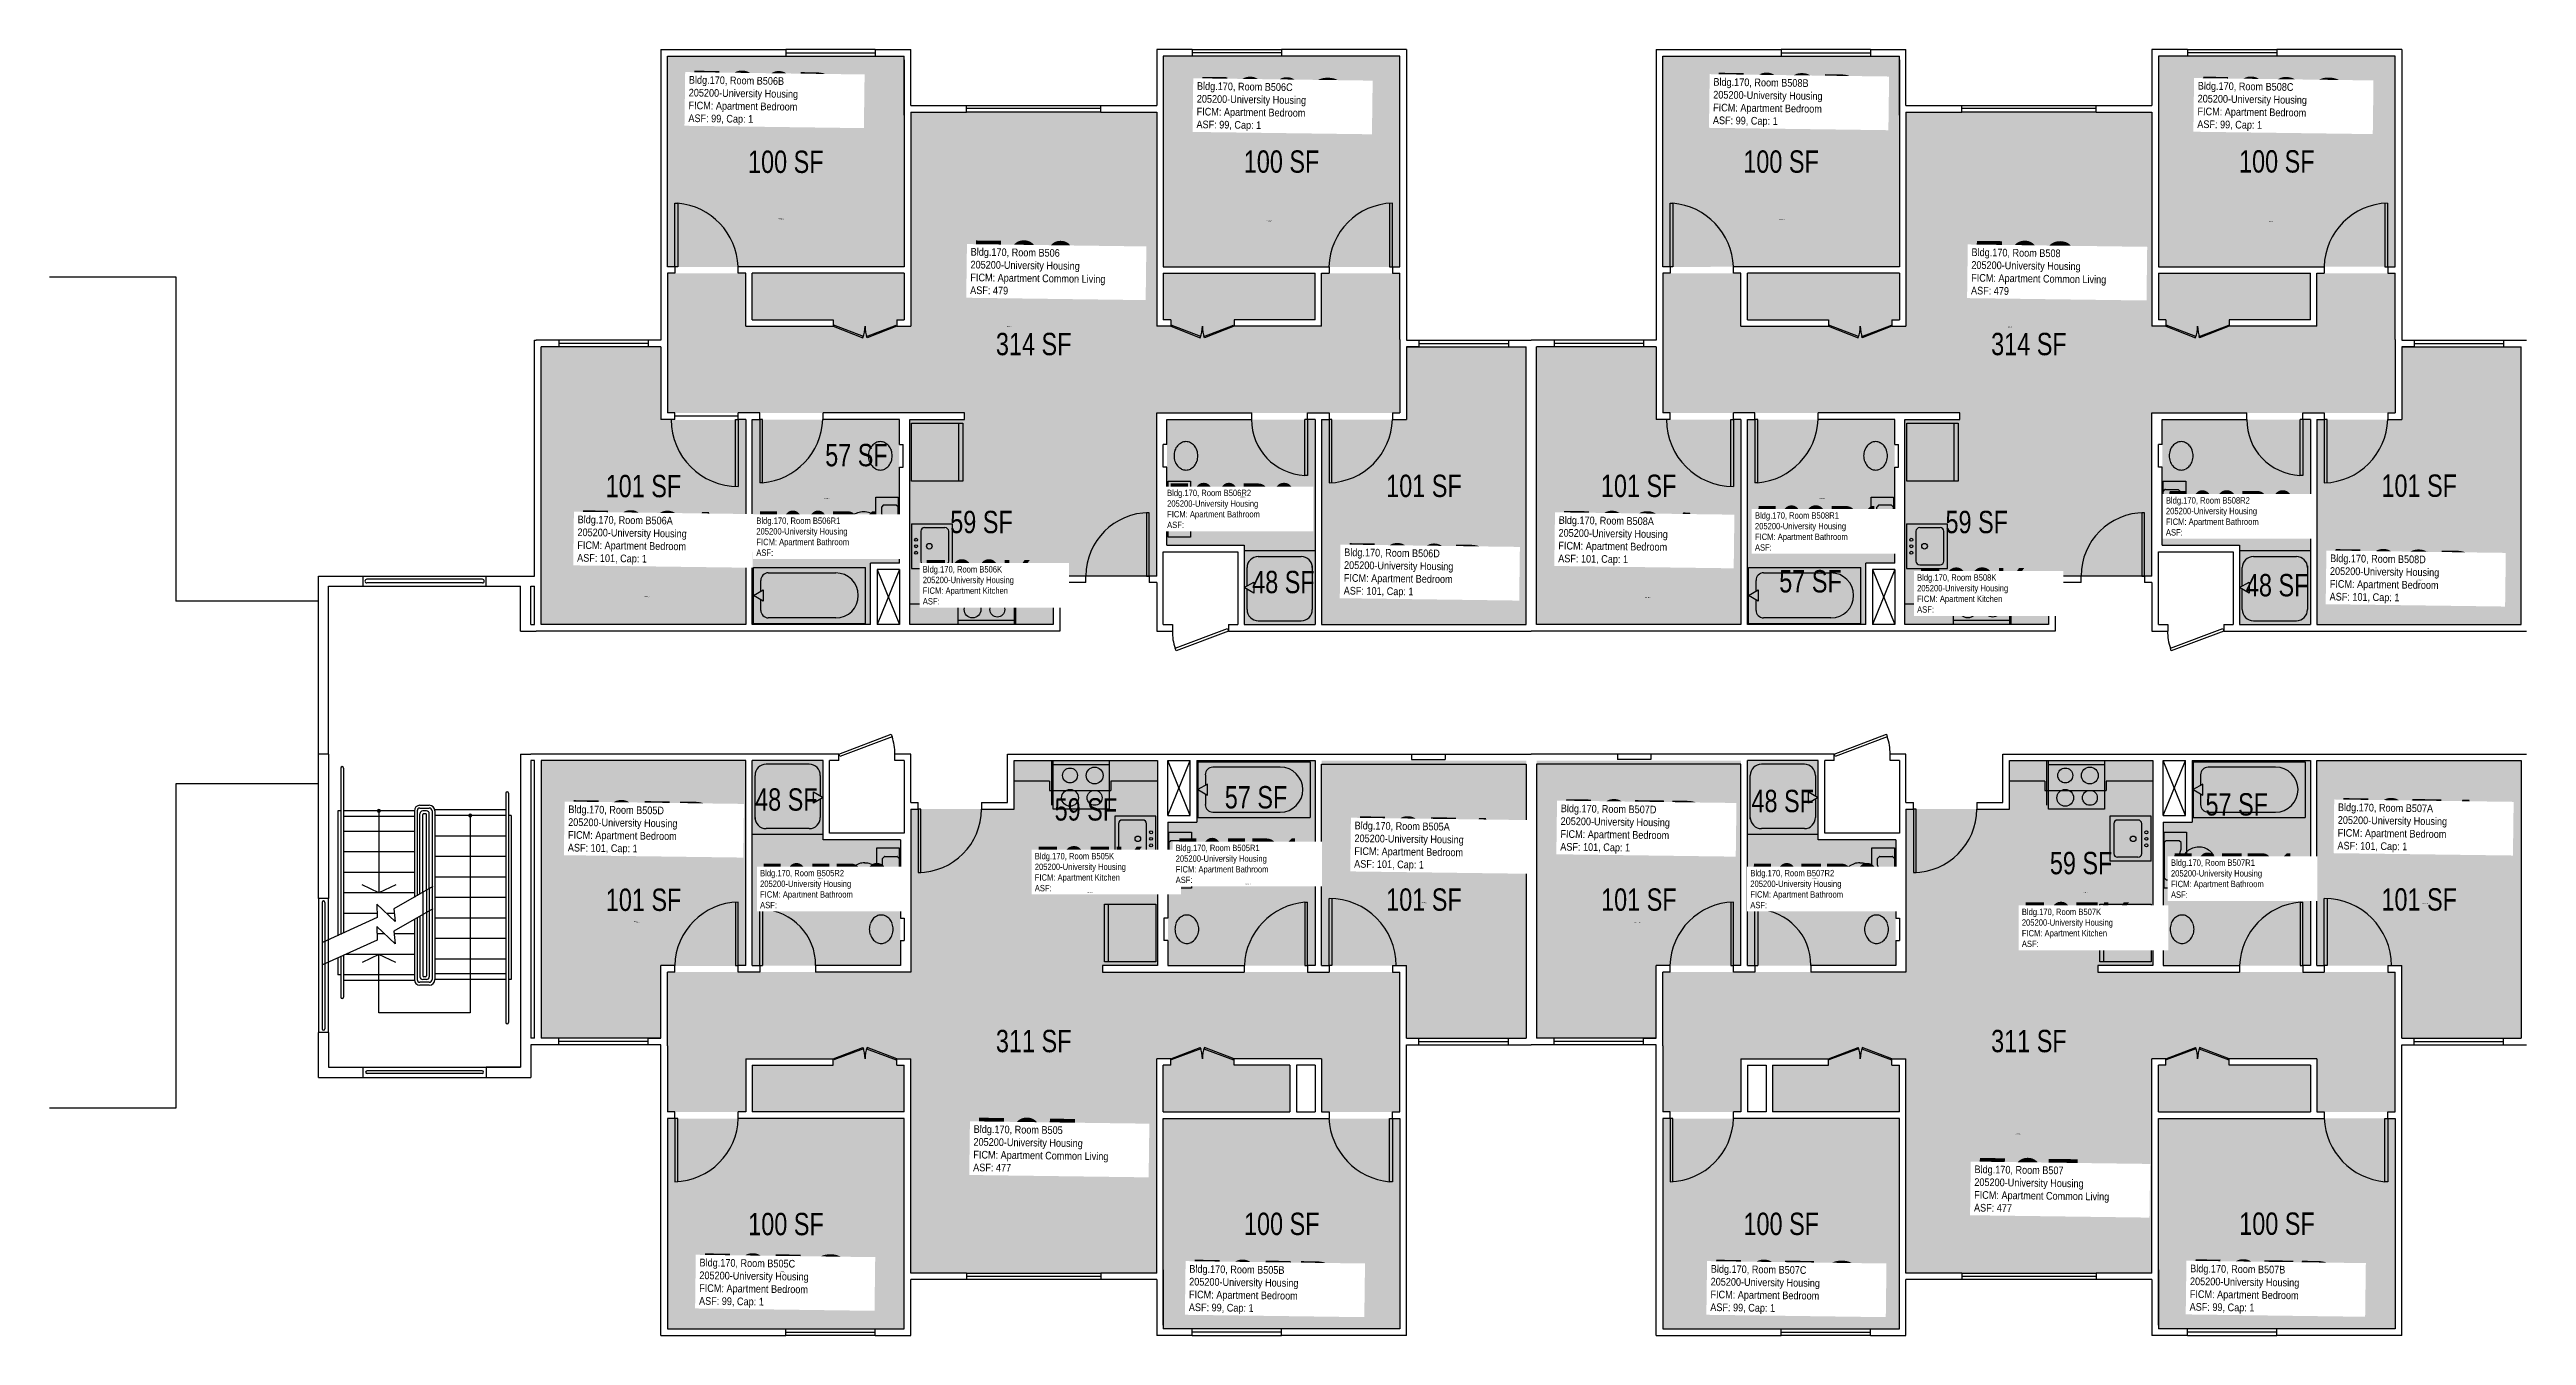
# Model space of a CAD drawing. Header units: inches. Extents: x -88 to 3164, y -85 to 1655.
# Drawn here: x 1216 to 2545, y -51 to 639 of the extents above; entities that cross this region are included whole.
import ezdxf
from ezdxf.enums import TextEntityAlignment as Align

# ---------------------------------------------------------------- set-up
doc = ezdxf.new("R2010")
doc.units = ezdxf.units.IN
doc.header["$LTSCALE"] = 10
doc.header["$MEASUREMENT"] = 0
doc.layers.get('0').update_dxf_attribs({"linetype": 'CONTINUOUS'})
for name, color, linetype in [('A-DOOR', 2, 'CONTINUOUS'), ('A-FLOR', 3, 'CONTINUOUS'), ('A-GLAZ', 1, 'CONTINUOUS'), ('A-IDEN-RNUM', 7, 'CONTINUOUS'), ('A-IDEN-SNUM', 4, 'CONTINUOUS'), ('A-IDEN-VNUM', 4, 'CONTINUOUS'), ('A-ROOF', 2, 'CONTINUOUS'), ('A-WALL', 5, 'CONTINUOUS'), ('AREA-TEXT', 3, 'CONTINUOUS'), ('Rooms-Category-Color', 7, 'CONTINUOUS'), ('Rooms-College-Color', 7, 'CONTINUOUS'), ('Rooms-Department-Color', 7, 'CONTINUOUS'), ('Rooms-Division-Color', 7, 'CONTINUOUS'), ('Rooms-Information', 7, 'CONTINUOUS')]:
    doc.layers.add(name, color=color, linetype=linetype)
doc.styles.add('CP_AREA', font='arial.ttf', dxfattribs={"height": 15})
doc.styles.add('CP_ROOMSNUMBER', font='arial.ttf', dxfattribs={"height": 1})
doc.styles.add('CP_ROOMVNUMBER', font='arial.ttf', dxfattribs={"width": 0.85, "height": 0.075})

msp = doc.modelspace()

# ---------------------------------------------------------------- texts
at = {"layer": 'A-IDEN-RNUM', "style": 'CP_ROOMSNUMBER'}
for s, rotation, p in [('0506-B0', 359.2, (1607, 548.4)), ('0506-C0', 359.24, (1868.9, 547.2)), ('0508-B0', 359.2, (2143.9, 548.1)), ('0508-C0', 359.24, (2405.9, 546.9)), ('0506-00', 359.2, (1729.6, 490.6)), ('0508-00', 359.2, (2266.6, 490.4)), ('0506-A0', 359.24, (1535.1, 345.6)), ('0506-D0', 359.2, (1949.4, 354.9)), ('0508-A0', 359.24, (2072.1, 345.3)), ('0508-D0', 359.2, (2486.4, 354.6)), ('0505-A0', 359.24, (1952.1, 181.4)), ('0507-A0', 359.24, (2489.1, 181.1)), ('0505-D0', 359.2, (1529.4, 171.2)), ('0507-D0', 359.2, (2066.4, 170.9)), ('0505-00', 359.2, (1733.7, 57.7)), ('0507-00', 359.2, (2270.7, 57.4)), ('0505-C0', 359.24, (1607.6, -16.6)), ('0505-B0', 359.2, (1862.7, -20.8)), ('0507-C0', 359.24, (2144.5, -16.9)), ('0507-B0', 359.2, (2399.7, -21))]:
    msp.add_text(s, height=0.36, rotation=rotation, dxfattribs=at).set_placement(p)
for s, p in [('0506-R1', (1631.5, 398.5)), ('0506-R2', (1854.6, 399.2)), ('0508-R1', (2165.5, 398.5)), ('0508-R2', (2388.6, 399.2)), ('0506-K0', (1717.8, 389.5)), ('0508-K0', (2251.8, 389.5)), ('0505-R2', (1627.8, 194.4)), ('0505-K0', (1772.9, 186.8)), ('0505-R1', (1857.6, 191.5)), ('0507-R2', (2161.8, 194.4)), ('0507-K0', (2306.9, 186.8)), ('0507-R1', (2391.6, 191.5))]:
    msp.add_text(s, height=0.36, dxfattribs=at).set_placement(p)
at = {"layer": 'A-IDEN-SNUM', "style": 'CP_ROOMSNUMBER'}
for s, rotation, p in [('1700B506B0', 359.2, (1607, 548.4)), ('1700B506C0', 359.24, (1868.9, 547.2)), ('1700B508B0', 359.2, (2143.9, 548.1)), ('1700B508C0', 359.24, (2405.9, 546.9)), ('1700B50600', 359.2, (1729.6, 490.6)), ('1700B50800', 359.2, (2266.6, 490.4)), ('1700B506A0', 359.24, (1535.1, 345.6)), ('1700B506D0', 359.2, (1949.4, 354.9)), ('1700B508A0', 359.24, (2072.1, 345.3)), ('1700B508D0', 359.2, (2486.4, 354.6)), ('1700B505A0', 359.24, (1952.1, 181.4)), ('1700B507A0', 359.24, (2489.1, 181.1)), ('1700B505D0', 359.2, (1529.4, 171.2)), ('1700B507D0', 359.2, (2066.4, 170.9)), ('1700B50500', 359.2, (1733.7, 57.7)), ('1700B50700', 359.2, (2270.7, 57.4)), ('1700B505C0', 359.24, (1607.6, -16.6)), ('1700B505B0', 359.2, (1862.7, -20.8)), ('1700B507C0', 359.24, (2144.5, -16.9)), ('1700B507B0', 359.2, (2399.7, -21))]:
    msp.add_text(s, height=0.36, rotation=rotation, dxfattribs=at).set_placement(p)
for s, p in [('1700B506R1', (1631.5, 398.5)), ('1700B506R2', (1854.6, 399.2)), ('1700B508R1', (2165.5, 398.5)), ('1700B508R2', (2388.6, 399.2)), ('1700B506K0', (1717.8, 389.5)), ('1700B508K0', (2251.8, 389.5)), ('1700B505R2', (1627.8, 194.4)), ('1700B505K0', (1772.9, 186.8)), ('1700B505R1', (1857.6, 191.5)), ('1700B507R2', (2161.8, 194.4)), ('1700B507K0', (2306.9, 186.8)), ('1700B507R1', (2391.6, 191.5))]:
    msp.add_text(s, height=0.36, dxfattribs=at).set_placement(p)
at = {"layer": 'A-IDEN-VNUM', "style": 'CP_ROOMVNUMBER', "width": 0.85}
for s, rotation, p in [('506B', 359.24, (1558.6, 599.3)), ('506C', 359.24, (1831.2, 596)), ('508B', 359.24, (2108.3, 598.2)), ('508C', 359.24, (2368.2, 596.1)), ('506', 359.24, (1709.8, 508.2)), ('508', 359.24, (2246.8, 508)), ('506A', 359.244, (1498.9, 363.4)), ('508A', 359.244, (2025.3, 363.1)), ('506D', 359.24, (1910.2, 345.8)), ('508D', 359.24, (2439.2, 342.6)), ('505D', 359.24, (1493.9, 207.9)), ('505A', 359.244, (1915.8, 199.2)), ('507D', 359.24, (2026.4, 208.4)), ('507A', 359.244, (2443.4, 209)), ('505', 359.24, (1711.4, 37.5)), ('507', 359.24, (2248.4, 15.9)), ('505C', 359.24, (1564.3, -35.3)), ('505B', 359.24, (1827.1, -38.7)), ('507C', 359.24, (2106.9, -38.7)), ('507B', 359.24, (2364.1, -38.5))]:
    msp.add_text(s, height=28.8, rotation=rotation, dxfattribs=at).set_placement(p)
at = {"layer": 'A-IDEN-VNUM', "style": 'CP_ROOMVNUMBER'}
for s, width, p in [('506R2', 0.7, (1815.5, 382.6)), ('508R2', 0.7, (2351.4, 378.6)), ('506R1', 0.7, (1595.1, 367.7, 0)), ('508R1', 0.7, (2130.9, 370.5, 0)), ('506K', 0.75, (1684.4, 341.6)), ('508K', 0.75, (2217.9, 337.2)), ('505R1', 0.7, (1820.1, 192.1)), ('505R2', 0.7, (1597.1, 178.6)), ('505K', 0.75, (1744.5, 187.7, 0)), ('507R2', 0.7, (2128.4, 178.6)), ('507R1', 0.7, (2354.1, 184.2)), ('507K', 0.75, (2274.1, 157.8, 0))]:
    msp.add_text(s, height=24, dxfattribs=dict(at, width=width)).set_placement(p)
at = {"layer": 'AREA-TEXT', "style": 'CP_AREA', "width": 0.75}
for s, p in [('100 SF', (1610.9, 579.2)), ('100 SF', (1876.9, 579.3)), ('100 SF', (2144.9, 579.3)), ('100 SF', (2410.9, 579.4)), ('314 SF', (1743.9, 481.4)), ('314 SF', (2277.9, 481.4)), ('57 SF', (1648.8, 421.8)), ('101 SF', (1534.5, 405.2)), ('101 SF', (1953.3, 405.3)), ('101 SF', (2068.5, 405.3)), ('101 SF', (2487.3, 405.4)), ('59 SF', (1715.9, 385.9)), ('59 SF', (2249.9, 385.9)), ('48 SF', (1877.9, 353.7)), ('57 SF', (2160.7, 354.1)), ('48 SF', (2411.1, 352)), ('48 SF', (1611.2, 237)), ('57 SF', (1863.2, 238.2)), ('48 SF', (2145.8, 236.2)), ('57 SF', (2389.4, 234.4)), ('59 SF', (1771.9, 231.7)), ('59 SF', (2305.9, 202.9)), ('101 SF', (1534.6, 183.2)), ('101 SF', (1953.3, 183.3)), ('101 SF', (2068.6, 183.3)), ('101 SF', (2487.3, 183.4)), ('311 SF', (1743.9, 107.4)), ('311 SF', (2277.9, 107.4)), ('100 SF', (1611, 9.2)), ('100 SF', (1877, 9.3)), ('100 SF', (2145, 9.3)), ('100 SF', (2411, 9.4))]:
    msp.add_text(s, height=12, dxfattribs=at).set_placement(p, align=Align.MIDDLE_CENTER)

# ---------------------------------------------------------------- hatches: boundary and pattern name
at = {"layer": 'Rooms-Category-Color', "true_color": 0x728ef3}
for points in [[(1674.4, 522.7), (1547.4, 522.7), (1547.4, 635.7), (1674.4, 635.7)], [(1813.4, 522.8), (1940.4, 522.8), (1940.4, 635.8), (1813.4, 635.8)], [(2208.4, 522.9), (2081.4, 522.8), (2081.4, 635.8), (2208.4, 635.9)], [(2347.4, 522.9), (2474.4, 522.9), (2474.4, 635.9), (2347.4, 635.9)], [(1940.4, 519.4), (1940.4, 444.4), (1809.9, 444.4), (1809.9, 356.9), (1754.4, 356.9), (1754.4, 440.9), (1706.8, 440.9), (1706.8, 444.4), (1547.4, 444.4), (1547.4, 519.4), (1589.4, 519.4), (1589.4, 490.9), (1636.4, 490.9), (1636.4, 494.4), (1592.9, 494.4), (1592.9, 519.4), (1674.4, 519.4), (1674.4, 494.4), (1670.4, 494.4), (1670.4, 490.9), (1677.9, 490.9), (1677.9, 605.9), (1809.9, 605.9), (1809.9, 490.9), (1817.4, 490.9), (1817.4, 494.4), (1813.4, 494.4), (1813.4, 519.4), (1894.9, 519.4), (1894.9, 494.4), (1851.4, 494.4), (1851.4, 490.9), (1898.4, 490.9), (1898.4, 519.4)], [(2474.4, 519.4), (2474.4, 444.4), (2343.9, 444.4), (2343.9, 356.9), (2288.4, 356.9), (2288.4, 440.9), (2240.8, 440.9), (2240.8, 444.4), (2081.4, 444.4), (2081.4, 519.4), (2123.4, 519.4), (2123.4, 490.9), (2170.4, 490.9), (2170.4, 494.4), (2126.9, 494.4), (2126.9, 519.4), (2208.4, 519.4), (2208.4, 494.4), (2204.4, 494.4), (2204.4, 490.9), (2211.9, 490.9), (2211.9, 605.9), (2343.9, 605.9), (2343.9, 490.9), (2351.4, 490.9), (2351.4, 494.4), (2347.4, 494.4), (2347.4, 519.4), (2428.9, 519.4), (2428.9, 494.4), (2385.4, 494.4), (2385.4, 490.9), (2432.4, 490.9), (2432.4, 519.4)], [(1589.4, 330.7), (1479.7, 330.7), (1479.6, 479.7), (1543.9, 479.7), (1543.9, 440.7), (1589.4, 440.7)], [(1943.9, 479.8), (2008.1, 479.8), (2008.2, 330.8), (1898.4, 330.8), (1898.4, 440.8), (1943.9, 440.8)], [(2123.4, 330.8), (2013.7, 330.8), (2013.6, 479.8), (2077.9, 479.8), (2077.9, 440.8), (2123.4, 440.8)], [(2477.9, 479.9), (2542.1, 479.9), (2542.2, 330.9), (2432.4, 330.9), (2432.4, 440.9), (2477.9, 440.9)], [(1592.9, 440.9), (1671.9, 440.9), (1671.9, 363.9), (1656.4, 363.9), (1656.4, 330.9), (1592.9, 330.9), (1592.9, 440.9)], [(1677.4, 440.9), (1754.4, 440.9), (1754.4, 330.9), (1677.4, 330.9)], [(1894.9, 440.9), (1815.4, 440.9), (1815.4, 373.4), (1856.9, 373.4), (1856.9, 330.9), (1894.9, 330.9)], [(2126.9, 440.9), (2205.9, 440.9), (2205.9, 363.9), (2190.4, 363.9), (2190.4, 330.9), (2126.9, 330.9), (2126.9, 440.9)], [(2211.4, 440.9), (2288.4, 440.9), (2288.4, 330.9), (2211.4, 330.9)], [(2428.9, 440.9), (2349.4, 440.9), (2349.4, 373.4), (2390.9, 373.4), (2390.9, 330.9), (2428.9, 330.9)], [(1544, 108.7), (1479.7, 108.7), (1479.7, 257.7), (1589.4, 257.7), (1589.5, 147.7), (1544, 147.7)], [(1630.9, 257.9), (1630.9, 215.4), (1672.4, 215.4), (1672.4, 147.9), (1592.9, 147.9), (1592.9, 257.9)], [(1733.4, 257.9), (1810.4, 257.9), (1810.4, 147.9), (1733.4, 147.9)], [(1831.4, 257.9), (1894.9, 257.9), (1894.9, 147.9), (1815.9, 147.9), (1815.9, 224.9), (1831.4, 224.9)], [(1898.4, 257.8), (2008.2, 257.8), (2008.2, 108.8), (1944, 108.8), (1944, 147.8), (1898.5, 147.8)], [(2078, 108.8), (2013.7, 108.8), (2013.7, 257.8), (2123.4, 257.8), (2123.5, 147.8), (2078, 147.8)], [(2164.9, 257.9), (2164.9, 215.4), (2206.4, 215.4), (2206.4, 147.9), (2126.9, 147.9), (2126.9, 257.9)], [(2267.4, 257.9), (2344.4, 257.9), (2344.4, 147.9), (2267.4, 147.9)], [(2365.4, 257.9), (2428.9, 257.9), (2428.9, 147.9), (2349.9, 147.9), (2349.9, 224.9), (2365.4, 224.9)], [(2432.4, 257.9), (2542.2, 257.9), (2542.2, 108.9), (2478, 108.9), (2478, 147.9), (2432.5, 147.9)], [(1547.4, 69.4), (1547.4, 144.4), (1677.9, 144.4), (1677.9, 231.9), (1733.4, 231.9), (1733.4, 147.9), (1780.9, 147.9), (1780.9, 144.4), (1940.4, 144.4), (1940.4, 69.4), (1898.4, 69.4), (1898.4, 97.9), (1851.4, 97.9), (1851.4, 94.4), (1881.4, 94.4), (1881.4, 69.4), (1813.4, 69.4), (1813.4, 94.4), (1817.4, 94.4), (1817.4, 97.9), (1809.9, 97.9), (1809.9, -17.1), (1677.9, -17.1), (1677.9, 97.9), (1670.4, 97.9), (1670.4, 94.4), (1674.4, 94.4), (1674.4, 69.4), (1592.9, 69.4), (1592.9, 94.4), (1636.4, 94.4), (1636.4, 97.9), (1589.4, 97.9), (1589.4, 69.4)], [(2081.4, 69.4), (2081.4, 144.4), (2211.9, 144.4), (2211.9, 231.9), (2267.4, 231.9), (2267.4, 147.9), (2314.9, 147.9), (2314.9, 144.4), (2474.4, 144.4), (2474.4, 69.4), (2432.4, 69.4), (2432.4, 97.9), (2385.4, 97.9), (2385.4, 94.4), (2428.9, 94.4), (2428.9, 69.4), (2347.4, 69.4), (2347.4, 94.4), (2351.4, 94.4), (2351.4, 97.9), (2343.9, 97.9), (2343.9, -17.1), (2211.9, -17.1), (2211.9, 97.9), (2204.4, 97.9), (2204.4, 94.4), (2208.4, 94.4), (2208.4, 69.4), (2140.4, 69.4), (2140.4, 94.4), (2170.4, 94.4), (2170.4, 97.9), (2123.4, 97.9), (2123.4, 69.4)], [(1674.5, 65.7), (1547.5, 65.7), (1547.5, -47.3), (1674.5, -47.3)], [(1813.5, 65.8), (1940.5, 65.8), (1940.5, -47.2), (1813.5, -47.2)], [(2208.5, 65.9), (2081.5, 65.8), (2081.5, -47.2), (2208.5, -47.1)], [(2347.5, 65.9), (2474.5, 65.9), (2474.5, -47.1), (2347.5, -47.1)]]:
    msp.add_hatch(color=171, dxfattribs=at).paths.add_polyline_path(points)
at = {"layer": 'Rooms-College-Color', "true_color": 0xadadad}
for points in [[(1674.4, 522.7), (1547.4, 522.7), (1547.4, 635.7), (1674.4, 635.7)], [(1813.4, 522.8), (1940.4, 522.8), (1940.4, 635.8), (1813.4, 635.8)], [(2208.4, 522.9), (2081.4, 522.8), (2081.4, 635.8), (2208.4, 635.9)], [(2347.4, 522.9), (2474.4, 522.9), (2474.4, 635.9), (2347.4, 635.9)], [(1940.4, 519.4), (1940.4, 444.4), (1809.9, 444.4), (1809.9, 356.9), (1754.4, 356.9), (1754.4, 440.9), (1706.8, 440.9), (1706.8, 444.4), (1547.4, 444.4), (1547.4, 519.4), (1589.4, 519.4), (1589.4, 490.9), (1636.4, 490.9), (1636.4, 494.4), (1592.9, 494.4), (1592.9, 519.4), (1674.4, 519.4), (1674.4, 494.4), (1670.4, 494.4), (1670.4, 490.9), (1677.9, 490.9), (1677.9, 605.9), (1809.9, 605.9), (1809.9, 490.9), (1817.4, 490.9), (1817.4, 494.4), (1813.4, 494.4), (1813.4, 519.4), (1894.9, 519.4), (1894.9, 494.4), (1851.4, 494.4), (1851.4, 490.9), (1898.4, 490.9), (1898.4, 519.4)], [(2474.4, 519.4), (2474.4, 444.4), (2343.9, 444.4), (2343.9, 356.9), (2288.4, 356.9), (2288.4, 440.9), (2240.8, 440.9), (2240.8, 444.4), (2081.4, 444.4), (2081.4, 519.4), (2123.4, 519.4), (2123.4, 490.9), (2170.4, 490.9), (2170.4, 494.4), (2126.9, 494.4), (2126.9, 519.4), (2208.4, 519.4), (2208.4, 494.4), (2204.4, 494.4), (2204.4, 490.9), (2211.9, 490.9), (2211.9, 605.9), (2343.9, 605.9), (2343.9, 490.9), (2351.4, 490.9), (2351.4, 494.4), (2347.4, 494.4), (2347.4, 519.4), (2428.9, 519.4), (2428.9, 494.4), (2385.4, 494.4), (2385.4, 490.9), (2432.4, 490.9), (2432.4, 519.4)], [(1589.4, 330.7), (1479.7, 330.7), (1479.6, 479.7), (1543.9, 479.7), (1543.9, 440.7), (1589.4, 440.7)], [(1943.9, 479.8), (2008.1, 479.8), (2008.2, 330.8), (1898.4, 330.8), (1898.4, 440.8), (1943.9, 440.8)], [(2123.4, 330.8), (2013.7, 330.8), (2013.6, 479.8), (2077.9, 479.8), (2077.9, 440.8), (2123.4, 440.8)], [(2477.9, 479.9), (2542.1, 479.9), (2542.2, 330.9), (2432.4, 330.9), (2432.4, 440.9), (2477.9, 440.9)], [(1592.9, 440.9), (1671.9, 440.9), (1671.9, 363.9), (1656.4, 363.9), (1656.4, 330.9), (1592.9, 330.9), (1592.9, 440.9)], [(1677.4, 440.9), (1754.4, 440.9), (1754.4, 330.9), (1677.4, 330.9)], [(1894.9, 440.9), (1815.4, 440.9), (1815.4, 373.4), (1856.9, 373.4), (1856.9, 330.9), (1894.9, 330.9)], [(2126.9, 440.9), (2205.9, 440.9), (2205.9, 363.9), (2190.4, 363.9), (2190.4, 330.9), (2126.9, 330.9), (2126.9, 440.9)], [(2211.4, 440.9), (2288.4, 440.9), (2288.4, 330.9), (2211.4, 330.9)], [(2428.9, 440.9), (2349.4, 440.9), (2349.4, 373.4), (2390.9, 373.4), (2390.9, 330.9), (2428.9, 330.9)], [(1544, 108.7), (1479.7, 108.7), (1479.7, 257.7), (1589.4, 257.7), (1589.5, 147.7), (1544, 147.7)], [(1630.9, 257.9), (1630.9, 215.4), (1672.4, 215.4), (1672.4, 147.9), (1592.9, 147.9), (1592.9, 257.9)], [(1733.4, 257.9), (1810.4, 257.9), (1810.4, 147.9), (1733.4, 147.9)], [(1831.4, 257.9), (1894.9, 257.9), (1894.9, 147.9), (1815.9, 147.9), (1815.9, 224.9), (1831.4, 224.9)], [(1898.4, 257.8), (2008.2, 257.8), (2008.2, 108.8), (1944, 108.8), (1944, 147.8), (1898.5, 147.8)], [(2078, 108.8), (2013.7, 108.8), (2013.7, 257.8), (2123.4, 257.8), (2123.5, 147.8), (2078, 147.8)], [(2164.9, 257.9), (2164.9, 215.4), (2206.4, 215.4), (2206.4, 147.9), (2126.9, 147.9), (2126.9, 257.9)], [(2267.4, 257.9), (2344.4, 257.9), (2344.4, 147.9), (2267.4, 147.9)], [(2365.4, 257.9), (2428.9, 257.9), (2428.9, 147.9), (2349.9, 147.9), (2349.9, 224.9), (2365.4, 224.9)], [(2432.4, 257.9), (2542.2, 257.9), (2542.2, 108.9), (2478, 108.9), (2478, 147.9), (2432.5, 147.9)], [(1547.4, 69.4), (1547.4, 144.4), (1677.9, 144.4), (1677.9, 231.9), (1733.4, 231.9), (1733.4, 147.9), (1780.9, 147.9), (1780.9, 144.4), (1940.4, 144.4), (1940.4, 69.4), (1898.4, 69.4), (1898.4, 97.9), (1851.4, 97.9), (1851.4, 94.4), (1881.4, 94.4), (1881.4, 69.4), (1813.4, 69.4), (1813.4, 94.4), (1817.4, 94.4), (1817.4, 97.9), (1809.9, 97.9), (1809.9, -17.1), (1677.9, -17.1), (1677.9, 97.9), (1670.4, 97.9), (1670.4, 94.4), (1674.4, 94.4), (1674.4, 69.4), (1592.9, 69.4), (1592.9, 94.4), (1636.4, 94.4), (1636.4, 97.9), (1589.4, 97.9), (1589.4, 69.4)], [(2081.4, 69.4), (2081.4, 144.4), (2211.9, 144.4), (2211.9, 231.9), (2267.4, 231.9), (2267.4, 147.9), (2314.9, 147.9), (2314.9, 144.4), (2474.4, 144.4), (2474.4, 69.4), (2432.4, 69.4), (2432.4, 97.9), (2385.4, 97.9), (2385.4, 94.4), (2428.9, 94.4), (2428.9, 69.4), (2347.4, 69.4), (2347.4, 94.4), (2351.4, 94.4), (2351.4, 97.9), (2343.9, 97.9), (2343.9, -17.1), (2211.9, -17.1), (2211.9, 97.9), (2204.4, 97.9), (2204.4, 94.4), (2208.4, 94.4), (2208.4, 69.4), (2140.4, 69.4), (2140.4, 94.4), (2170.4, 94.4), (2170.4, 97.9), (2123.4, 97.9), (2123.4, 69.4)], [(1674.5, 65.7), (1547.5, 65.7), (1547.5, -47.3), (1674.5, -47.3)], [(1813.5, 65.8), (1940.5, 65.8), (1940.5, -47.2), (1813.5, -47.2)], [(2208.5, 65.9), (2081.5, 65.8), (2081.5, -47.2), (2208.5, -47.1)], [(2347.5, 65.9), (2474.5, 65.9), (2474.5, -47.1), (2347.5, -47.1)]]:
    msp.add_hatch(color=253, dxfattribs=at).paths.add_polyline_path(points)
at = {"layer": 'Rooms-Department-Color', "true_color": 0x604aed}
for points in [[(1674.4, 522.7), (1547.4, 522.7), (1547.4, 635.7), (1674.4, 635.7)], [(1813.4, 522.8), (1940.4, 522.8), (1940.4, 635.8), (1813.4, 635.8)], [(2208.4, 522.9), (2081.4, 522.8), (2081.4, 635.8), (2208.4, 635.9)], [(2347.4, 522.9), (2474.4, 522.9), (2474.4, 635.9), (2347.4, 635.9)], [(1940.4, 519.4), (1940.4, 444.4), (1809.9, 444.4), (1809.9, 356.9), (1754.4, 356.9), (1754.4, 440.9), (1706.8, 440.9), (1706.8, 444.4), (1547.4, 444.4), (1547.4, 519.4), (1589.4, 519.4), (1589.4, 490.9), (1636.4, 490.9), (1636.4, 494.4), (1592.9, 494.4), (1592.9, 519.4), (1674.4, 519.4), (1674.4, 494.4), (1670.4, 494.4), (1670.4, 490.9), (1677.9, 490.9), (1677.9, 605.9), (1809.9, 605.9), (1809.9, 490.9), (1817.4, 490.9), (1817.4, 494.4), (1813.4, 494.4), (1813.4, 519.4), (1894.9, 519.4), (1894.9, 494.4), (1851.4, 494.4), (1851.4, 490.9), (1898.4, 490.9), (1898.4, 519.4)], [(2474.4, 519.4), (2474.4, 444.4), (2343.9, 444.4), (2343.9, 356.9), (2288.4, 356.9), (2288.4, 440.9), (2240.8, 440.9), (2240.8, 444.4), (2081.4, 444.4), (2081.4, 519.4), (2123.4, 519.4), (2123.4, 490.9), (2170.4, 490.9), (2170.4, 494.4), (2126.9, 494.4), (2126.9, 519.4), (2208.4, 519.4), (2208.4, 494.4), (2204.4, 494.4), (2204.4, 490.9), (2211.9, 490.9), (2211.9, 605.9), (2343.9, 605.9), (2343.9, 490.9), (2351.4, 490.9), (2351.4, 494.4), (2347.4, 494.4), (2347.4, 519.4), (2428.9, 519.4), (2428.9, 494.4), (2385.4, 494.4), (2385.4, 490.9), (2432.4, 490.9), (2432.4, 519.4)], [(1589.4, 330.7), (1479.7, 330.7), (1479.6, 479.7), (1543.9, 479.7), (1543.9, 440.7), (1589.4, 440.7)], [(1943.9, 479.8), (2008.1, 479.8), (2008.2, 330.8), (1898.4, 330.8), (1898.4, 440.8), (1943.9, 440.8)], [(2123.4, 330.8), (2013.7, 330.8), (2013.6, 479.8), (2077.9, 479.8), (2077.9, 440.8), (2123.4, 440.8)], [(2477.9, 479.9), (2542.1, 479.9), (2542.2, 330.9), (2432.4, 330.9), (2432.4, 440.9), (2477.9, 440.9)], [(1592.9, 440.9), (1671.9, 440.9), (1671.9, 363.9), (1656.4, 363.9), (1656.4, 330.9), (1592.9, 330.9), (1592.9, 440.9)], [(1677.4, 440.9), (1754.4, 440.9), (1754.4, 330.9), (1677.4, 330.9)], [(1894.9, 440.9), (1815.4, 440.9), (1815.4, 373.4), (1856.9, 373.4), (1856.9, 330.9), (1894.9, 330.9)], [(2126.9, 440.9), (2205.9, 440.9), (2205.9, 363.9), (2190.4, 363.9), (2190.4, 330.9), (2126.9, 330.9), (2126.9, 440.9)], [(2211.4, 440.9), (2288.4, 440.9), (2288.4, 330.9), (2211.4, 330.9)], [(2428.9, 440.9), (2349.4, 440.9), (2349.4, 373.4), (2390.9, 373.4), (2390.9, 330.9), (2428.9, 330.9)], [(1544, 108.7), (1479.7, 108.7), (1479.7, 257.7), (1589.4, 257.7), (1589.5, 147.7), (1544, 147.7)], [(1630.9, 257.9), (1630.9, 215.4), (1672.4, 215.4), (1672.4, 147.9), (1592.9, 147.9), (1592.9, 257.9)], [(1733.4, 257.9), (1810.4, 257.9), (1810.4, 147.9), (1733.4, 147.9)], [(1831.4, 257.9), (1894.9, 257.9), (1894.9, 147.9), (1815.9, 147.9), (1815.9, 224.9), (1831.4, 224.9)], [(1898.4, 257.8), (2008.2, 257.8), (2008.2, 108.8), (1944, 108.8), (1944, 147.8), (1898.5, 147.8)], [(2078, 108.8), (2013.7, 108.8), (2013.7, 257.8), (2123.4, 257.8), (2123.5, 147.8), (2078, 147.8)], [(2164.9, 257.9), (2164.9, 215.4), (2206.4, 215.4), (2206.4, 147.9), (2126.9, 147.9), (2126.9, 257.9)], [(2267.4, 257.9), (2344.4, 257.9), (2344.4, 147.9), (2267.4, 147.9)], [(2365.4, 257.9), (2428.9, 257.9), (2428.9, 147.9), (2349.9, 147.9), (2349.9, 224.9), (2365.4, 224.9)], [(2432.4, 257.9), (2542.2, 257.9), (2542.2, 108.9), (2478, 108.9), (2478, 147.9), (2432.5, 147.9)], [(1547.4, 69.4), (1547.4, 144.4), (1677.9, 144.4), (1677.9, 231.9), (1733.4, 231.9), (1733.4, 147.9), (1780.9, 147.9), (1780.9, 144.4), (1940.4, 144.4), (1940.4, 69.4), (1898.4, 69.4), (1898.4, 97.9), (1851.4, 97.9), (1851.4, 94.4), (1881.4, 94.4), (1881.4, 69.4), (1813.4, 69.4), (1813.4, 94.4), (1817.4, 94.4), (1817.4, 97.9), (1809.9, 97.9), (1809.9, -17.1), (1677.9, -17.1), (1677.9, 97.9), (1670.4, 97.9), (1670.4, 94.4), (1674.4, 94.4), (1674.4, 69.4), (1592.9, 69.4), (1592.9, 94.4), (1636.4, 94.4), (1636.4, 97.9), (1589.4, 97.9), (1589.4, 69.4)], [(2081.4, 69.4), (2081.4, 144.4), (2211.9, 144.4), (2211.9, 231.9), (2267.4, 231.9), (2267.4, 147.9), (2314.9, 147.9), (2314.9, 144.4), (2474.4, 144.4), (2474.4, 69.4), (2432.4, 69.4), (2432.4, 97.9), (2385.4, 97.9), (2385.4, 94.4), (2428.9, 94.4), (2428.9, 69.4), (2347.4, 69.4), (2347.4, 94.4), (2351.4, 94.4), (2351.4, 97.9), (2343.9, 97.9), (2343.9, -17.1), (2211.9, -17.1), (2211.9, 97.9), (2204.4, 97.9), (2204.4, 94.4), (2208.4, 94.4), (2208.4, 69.4), (2140.4, 69.4), (2140.4, 94.4), (2170.4, 94.4), (2170.4, 97.9), (2123.4, 97.9), (2123.4, 69.4)], [(1674.5, 65.7), (1547.5, 65.7), (1547.5, -47.3), (1674.5, -47.3)], [(1813.5, 65.8), (1940.5, 65.8), (1940.5, -47.2), (1813.5, -47.2)], [(2208.5, 65.9), (2081.5, 65.8), (2081.5, -47.2), (2208.5, -47.1)], [(2347.5, 65.9), (2474.5, 65.9), (2474.5, -47.1), (2347.5, -47.1)]]:
    msp.add_hatch(color=173, dxfattribs=at).paths.add_polyline_path(points)
at = {"layer": 'Rooms-Division-Color', "true_color": 0x604aed}
for points in [[(1674.4, 522.7), (1547.4, 522.7), (1547.4, 635.7), (1674.4, 635.7)], [(1813.4, 522.8), (1940.4, 522.8), (1940.4, 635.8), (1813.4, 635.8)], [(2208.4, 522.9), (2081.4, 522.8), (2081.4, 635.8), (2208.4, 635.9)], [(2347.4, 522.9), (2474.4, 522.9), (2474.4, 635.9), (2347.4, 635.9)], [(1940.4, 519.4), (1940.4, 444.4), (1809.9, 444.4), (1809.9, 356.9), (1754.4, 356.9), (1754.4, 440.9), (1706.8, 440.9), (1706.8, 444.4), (1547.4, 444.4), (1547.4, 519.4), (1589.4, 519.4), (1589.4, 490.9), (1636.4, 490.9), (1636.4, 494.4), (1592.9, 494.4), (1592.9, 519.4), (1674.4, 519.4), (1674.4, 494.4), (1670.4, 494.4), (1670.4, 490.9), (1677.9, 490.9), (1677.9, 605.9), (1809.9, 605.9), (1809.9, 490.9), (1817.4, 490.9), (1817.4, 494.4), (1813.4, 494.4), (1813.4, 519.4), (1894.9, 519.4), (1894.9, 494.4), (1851.4, 494.4), (1851.4, 490.9), (1898.4, 490.9), (1898.4, 519.4)], [(2474.4, 519.4), (2474.4, 444.4), (2343.9, 444.4), (2343.9, 356.9), (2288.4, 356.9), (2288.4, 440.9), (2240.8, 440.9), (2240.8, 444.4), (2081.4, 444.4), (2081.4, 519.4), (2123.4, 519.4), (2123.4, 490.9), (2170.4, 490.9), (2170.4, 494.4), (2126.9, 494.4), (2126.9, 519.4), (2208.4, 519.4), (2208.4, 494.4), (2204.4, 494.4), (2204.4, 490.9), (2211.9, 490.9), (2211.9, 605.9), (2343.9, 605.9), (2343.9, 490.9), (2351.4, 490.9), (2351.4, 494.4), (2347.4, 494.4), (2347.4, 519.4), (2428.9, 519.4), (2428.9, 494.4), (2385.4, 494.4), (2385.4, 490.9), (2432.4, 490.9), (2432.4, 519.4)], [(1589.4, 330.7), (1479.7, 330.7), (1479.6, 479.7), (1543.9, 479.7), (1543.9, 440.7), (1589.4, 440.7)], [(1943.9, 479.8), (2008.1, 479.8), (2008.2, 330.8), (1898.4, 330.8), (1898.4, 440.8), (1943.9, 440.8)], [(2123.4, 330.8), (2013.7, 330.8), (2013.6, 479.8), (2077.9, 479.8), (2077.9, 440.8), (2123.4, 440.8)], [(2477.9, 479.9), (2542.1, 479.9), (2542.2, 330.9), (2432.4, 330.9), (2432.4, 440.9), (2477.9, 440.9)], [(1592.9, 440.9), (1671.9, 440.9), (1671.9, 363.9), (1656.4, 363.9), (1656.4, 330.9), (1592.9, 330.9), (1592.9, 440.9)], [(1677.4, 440.9), (1754.4, 440.9), (1754.4, 330.9), (1677.4, 330.9)], [(1894.9, 440.9), (1815.4, 440.9), (1815.4, 373.4), (1856.9, 373.4), (1856.9, 330.9), (1894.9, 330.9)], [(2126.9, 440.9), (2205.9, 440.9), (2205.9, 363.9), (2190.4, 363.9), (2190.4, 330.9), (2126.9, 330.9), (2126.9, 440.9)], [(2211.4, 440.9), (2288.4, 440.9), (2288.4, 330.9), (2211.4, 330.9)], [(2428.9, 440.9), (2349.4, 440.9), (2349.4, 373.4), (2390.9, 373.4), (2390.9, 330.9), (2428.9, 330.9)], [(1544, 108.7), (1479.7, 108.7), (1479.7, 257.7), (1589.4, 257.7), (1589.5, 147.7), (1544, 147.7)], [(1630.9, 257.9), (1630.9, 215.4), (1672.4, 215.4), (1672.4, 147.9), (1592.9, 147.9), (1592.9, 257.9)], [(1733.4, 257.9), (1810.4, 257.9), (1810.4, 147.9), (1733.4, 147.9)], [(1831.4, 257.9), (1894.9, 257.9), (1894.9, 147.9), (1815.9, 147.9), (1815.9, 224.9), (1831.4, 224.9)], [(1898.4, 257.8), (2008.2, 257.8), (2008.2, 108.8), (1944, 108.8), (1944, 147.8), (1898.5, 147.8)], [(2078, 108.8), (2013.7, 108.8), (2013.7, 257.8), (2123.4, 257.8), (2123.5, 147.8), (2078, 147.8)], [(2164.9, 257.9), (2164.9, 215.4), (2206.4, 215.4), (2206.4, 147.9), (2126.9, 147.9), (2126.9, 257.9)], [(2267.4, 257.9), (2344.4, 257.9), (2344.4, 147.9), (2267.4, 147.9)], [(2365.4, 257.9), (2428.9, 257.9), (2428.9, 147.9), (2349.9, 147.9), (2349.9, 224.9), (2365.4, 224.9)], [(2432.4, 257.9), (2542.2, 257.9), (2542.2, 108.9), (2478, 108.9), (2478, 147.9), (2432.5, 147.9)], [(1547.4, 69.4), (1547.4, 144.4), (1677.9, 144.4), (1677.9, 231.9), (1733.4, 231.9), (1733.4, 147.9), (1780.9, 147.9), (1780.9, 144.4), (1940.4, 144.4), (1940.4, 69.4), (1898.4, 69.4), (1898.4, 97.9), (1851.4, 97.9), (1851.4, 94.4), (1881.4, 94.4), (1881.4, 69.4), (1813.4, 69.4), (1813.4, 94.4), (1817.4, 94.4), (1817.4, 97.9), (1809.9, 97.9), (1809.9, -17.1), (1677.9, -17.1), (1677.9, 97.9), (1670.4, 97.9), (1670.4, 94.4), (1674.4, 94.4), (1674.4, 69.4), (1592.9, 69.4), (1592.9, 94.4), (1636.4, 94.4), (1636.4, 97.9), (1589.4, 97.9), (1589.4, 69.4)], [(2081.4, 69.4), (2081.4, 144.4), (2211.9, 144.4), (2211.9, 231.9), (2267.4, 231.9), (2267.4, 147.9), (2314.9, 147.9), (2314.9, 144.4), (2474.4, 144.4), (2474.4, 69.4), (2432.4, 69.4), (2432.4, 97.9), (2385.4, 97.9), (2385.4, 94.4), (2428.9, 94.4), (2428.9, 69.4), (2347.4, 69.4), (2347.4, 94.4), (2351.4, 94.4), (2351.4, 97.9), (2343.9, 97.9), (2343.9, -17.1), (2211.9, -17.1), (2211.9, 97.9), (2204.4, 97.9), (2204.4, 94.4), (2208.4, 94.4), (2208.4, 69.4), (2140.4, 69.4), (2140.4, 94.4), (2170.4, 94.4), (2170.4, 97.9), (2123.4, 97.9), (2123.4, 69.4)], [(1674.5, 65.7), (1547.5, 65.7), (1547.5, -47.3), (1674.5, -47.3)], [(1813.5, 65.8), (1940.5, 65.8), (1940.5, -47.2), (1813.5, -47.2)], [(2208.5, 65.9), (2081.5, 65.8), (2081.5, -47.2), (2208.5, -47.1)], [(2347.5, 65.9), (2474.5, 65.9), (2474.5, -47.1), (2347.5, -47.1)]]:
    msp.add_hatch(color=173, dxfattribs=at).paths.add_polyline_path(points)

# ---------------------------------------------------------------- linework, layer by layer
for p, q in [((1678.4, 407.9), (1678.4, 438.9)), ((1678.4, 438.9), (1705.9, 438.9)), ((1703.6, 438.9), (1703.6, 407.9)), ((1705.9, 438.9), (1705.9, 407.9)), ((2212.4, 407.9), (2212.4, 438.9)), ((2212.4, 438.9), (2239.9, 438.9)), ((2237.6, 438.9), (2237.6, 407.9)), ((2239.9, 438.9), (2239.9, 407.9)), ((1659.2, 369.3), (1659.2, 399.3)), ((1659.2, 399.3), (1671.2, 399.3)), ((1671.2, 399.3), (1671.2, 369.3)), ((1705.9, 407.9), (1678.4, 407.9)), ((1816, 377.8), (1816, 407.8)), ((1816, 407.8), (1828, 407.8)), ((1816, 383.4), (1816, 402.2)), ((1816.1, 402.5), (1816.9, 403.3)), ((1817.2, 403.4), (1824, 403.4)), ((1824, 403.4), (1824.9, 402.5)), ((1825, 398.9), (1824, 395.5)), ((1825, 402.2), (1825, 399)), ((1828, 407.8), (1828, 377.8)), ((2193.2, 369.3), (2193.2, 399.3)), ((2193.2, 399.3), (2205.2, 399.3)), ((2205.2, 399.3), (2205.2, 369.3)), ((2239.9, 407.9), (2212.4, 407.9)), ((2350, 377.8), (2350, 407.8)), ((2350, 407.8), (2362, 407.8)), ((2350, 383.4), (2350, 402.2)), ((2350.1, 402.5), (2350.9, 403.3)), ((2351.2, 403.4), (2358, 403.4)), ((2358, 403.4), (2358.9, 402.5)), ((2359, 398.9), (2358, 395.5)), ((2359, 402.2), (2359, 399)), ((2362, 407.8), (2362, 377.8)), ((1662.2, 393.7), (1662.2, 390.4)), ((1662.2, 390.4), (1663.2, 387)), ((1663.2, 394.9), (1662.4, 394)), ((1670.2, 394.9), (1663.2, 394.9)), ((1663.2, 386.9), (1663.2, 382)), ((1671.1, 394), (1670.2, 394.9)), ((1671.2, 374.9), (1671.2, 393.7)), ((1824, 395.4), (1824, 390.5)), ((1824, 390.4), (1825, 387)), ((1825, 386.9), (1825, 383.4)), ((2196.2, 393.7), (2196.2, 390.4)), ((2196.2, 390.4), (2197.2, 387)), ((2197.2, 394.9), (2196.4, 394)), ((2204.2, 394.9), (2197.2, 394.9)), ((2197.2, 386.9), (2197.2, 382)), ((2205.1, 394), (2204.2, 394.9)), ((2205.2, 374.9), (2205.2, 393.7)), ((2358, 395.4), (2358, 390.5)), ((2358, 390.4), (2359, 387)), ((2359, 386.9), (2359, 383.4)), ((1663.2, 381.9), (1662.2, 378.4)), ((1662.2, 378.4), (1662.2, 374.9)), ((1662.2, 374.9), (1663.1, 374)), ((1663.4, 373.9), (1670.1, 373.9)), ((1670.4, 374), (1671.2, 374.9)), ((1678.3, 384.9), (1700.3, 384.9)), ((1678.3, 384.9), (1678.3, 360.9)), ((1683.3, 380.9), (1683.3, 364.9)), ((1685.3, 382.9), (1696.3, 382.9)), ((1698.3, 364.9), (1698.3, 380.9)), ((1700.3, 360.9), (1700.3, 384.9)), ((1816.9, 382.5), (1816, 383.4)), ((1828, 377.8), (1816, 377.8)), ((1823.8, 382.4), (1817.2, 382.4)), ((1825, 383.4), (1824.1, 382.5)), ((2197.2, 381.9), (2196.2, 378.4)), ((2196.2, 378.4), (2196.2, 374.9)), ((2196.2, 374.9), (2197.1, 374)), ((2197.4, 373.9), (2204.1, 373.9)), ((2204.4, 374), (2205.2, 374.9)), ((2212.3, 384.9), (2234.3, 384.9)), ((2212.3, 384.9), (2212.3, 360.9)), ((2217.3, 380.9), (2217.3, 364.9)), ((2219.3, 382.9), (2230.3, 382.9)), ((2232.3, 364.9), (2232.3, 380.9)), ((2234.3, 360.9), (2234.3, 384.9)), ((2350.9, 382.5), (2350, 383.4)), ((2362, 377.8), (2350, 377.8)), ((2357.8, 382.4), (2351.2, 382.4)), ((2359, 383.4), (2358.1, 382.5)), ((1593.5, 331.5), (1593.5, 361.5)), ((1593.5, 361.5), (1653.7, 361.5)), ((1653.7, 331.5), (1653.7, 361.5)), ((1671.2, 369.3), (1659.2, 369.3)), ((1678.3, 360.9), (1700.3, 360.9)), ((1685.3, 362.9), (1696.3, 362.9)), ((1894.9, 370.4), (1856.9, 370.4)), ((1858.4, 351.6), (1858.4, 361.4)), ((1864.4, 367.4), (1887.4, 367.4)), ((1893.4, 362.4), (1893.4, 338.9)), ((2127.5, 331.5), (2127.5, 361.5)), ((2127.5, 361.5), (2187.7, 361.5)), ((2187.7, 331.5), (2187.7, 361.5)), ((2205.2, 369.3), (2193.2, 369.3)), ((2212.3, 360.9), (2234.3, 360.9)), ((2219.3, 362.9), (2230.3, 362.9)), ((2428.9, 370.4), (2390.9, 370.4)), ((2392.4, 351.6), (2392.4, 361.4)), ((2398.4, 367.4), (2421.4, 367.4)), ((2427.4, 362.4), (2427.4, 338.9)), ((1593.5, 346.5), (1598.7, 349.5)), ((1598.7, 343.5), (1593.5, 346.5)), ((1597.5, 348.9), (1597.5, 354.6)), ((1598.7, 349.5), (1598.7, 343.5)), ((1601.5, 358.6), (1637.7, 358.6)), ((1735.4, 346.9), (1702.4, 346.9)), ((1702.4, 342), (1702.4, 346.9)), ((1703.4, 330.9), (1703.4, 356.9)), ((1703.4, 356.9), (1733.4, 356.9)), ((1733.4, 356.9), (1733.4, 330.9)), ((1734.4, 330.9), (1734.4, 354.9)), ((1735.4, 342), (1735.4, 346.9)), ((1856.9, 350.7), (1862.1, 353.7)), ((1862.1, 347.7), (1856.9, 350.7)), ((1858.4, 338.9), (1858.4, 349.8)), ((1862.1, 353.7), (1862.1, 347.7)), ((2127.5, 346.5), (2132.7, 349.5)), ((2132.7, 343.5), (2127.5, 346.5)), ((2131.5, 348.9), (2131.5, 354.6)), ((2132.7, 349.5), (2132.7, 343.5)), ((2135.5, 358.6), (2171.7, 358.6)), ((2269.4, 346.9), (2236.4, 346.9)), ((2236.4, 342), (2236.4, 346.9)), ((2237.4, 330.9), (2237.4, 356.9)), ((2237.4, 356.9), (2267.4, 356.9)), ((2267.4, 356.9), (2267.4, 330.9)), ((2268.4, 330.9), (2268.4, 354.9)), ((2269.4, 342), (2269.4, 346.9)), ((2390.9, 350.7), (2396.1, 353.7)), ((2396.1, 347.7), (2390.9, 350.7)), ((2392.4, 338.9), (2392.4, 349.8)), ((2396.1, 353.7), (2396.1, 347.7)), ((1597.5, 338.5), (1597.5, 344.2)), ((1637.7, 334.5), (1601.5, 334.5)), ((1677.4, 342), (1702.4, 342)), ((1733.4, 333), (1703.4, 333)), ((1735.4, 342), (1754.4, 342)), ((1864.4, 332.9), (1887.4, 332.9)), ((2131.5, 338.5), (2131.5, 344.2)), ((2171.7, 334.5), (2135.5, 334.5)), ((2211.4, 342), (2236.4, 342)), ((2267.4, 333), (2237.4, 333)), ((2269.4, 342), (2288.4, 342)), ((2398.4, 332.9), (2421.4, 332.9)), ((1593.5, 331.5), (1653.7, 331.5)), ((2127.5, 331.5), (2187.7, 331.5)), ((1623.4, 255.9), (1600.4, 255.9)), ((1753.4, 257.9), (1753.4, 233.9)), ((1754.4, 231.9), (1754.4, 257.9)), ((1754.4, 255.8), (1784.4, 255.8)), ((1784.4, 257.9), (1784.4, 231.9)), ((1832, 257.3), (1832, 227.3)), ((1832, 257.3), (1892.2, 257.3)), ((1876.2, 254.3), (1840, 254.3)), ((1892.2, 257.3), (1892.2, 227.3)), ((2157.4, 255.9), (2134.4, 255.9)), ((2287.4, 257.9), (2287.4, 233.9)), ((2288.4, 231.9), (2288.4, 257.9)), ((2288.4, 255.8), (2318.4, 255.8)), ((2318.4, 257.9), (2318.4, 231.9)), ((2366, 257.3), (2366, 227.3)), ((2366, 257.3), (2426.2, 257.3)), ((2410.2, 254.3), (2374, 254.3)), ((2426.2, 257.3), (2426.2, 227.3)), ((1594.4, 226.4), (1594.4, 249.9)), ((1625.7, 235.1), (1625.7, 241.1)), ((1625.7, 241.1), (1630.9, 238.1)), ((1629.4, 249.9), (1629.4, 239)), ((1752.4, 246.8), (1733.4, 246.8)), ((1752.4, 246.8), (1752.4, 241.9)), ((1752.4, 241.9), (1785.3, 241.9)), ((1810.4, 246.8), (1785.3, 246.8)), ((1785.3, 246.8), (1785.3, 241.9)), ((1837.2, 245.3), (1832, 242.3)), ((1832, 242.3), (1837.2, 239.3)), ((1836, 250.3), (1836, 244.6)), ((1836, 240), (1836, 234.3)), ((1837.2, 239.3), (1837.2, 245.3)), ((2128.4, 226.4), (2128.4, 249.9)), ((2159.7, 235.1), (2159.7, 241.1)), ((2159.7, 241.1), (2164.9, 238.1)), ((2163.4, 249.9), (2163.4, 239)), ((2286.4, 246.8), (2267.4, 246.8)), ((2286.4, 246.8), (2286.4, 241.9)), ((2286.4, 241.9), (2319.3, 241.9)), ((2344.4, 246.8), (2319.3, 246.8)), ((2319.3, 246.8), (2319.3, 241.9)), ((2371.2, 245.3), (2366, 242.3)), ((2366, 242.3), (2371.2, 239.3)), ((2370, 250.3), (2370, 244.6)), ((2370, 240), (2370, 234.3)), ((2371.2, 239.3), (2371.2, 245.3)), ((1630.9, 238.1), (1625.7, 235.1)), ((1629.4, 237.3), (1629.4, 227.4)), ((1784.4, 231.9), (1754.4, 231.9)), ((1787.4, 228), (1787.4, 204)), ((1809.4, 228), (1787.4, 228)), ((1802.4, 226), (1791.4, 226)), ((1809.4, 204), (1809.4, 228)), ((1832, 227.3), (1892.2, 227.3)), ((1840, 230.2), (1876.2, 230.2)), ((2164.9, 238.1), (2159.7, 235.1)), ((2163.4, 237.3), (2163.4, 227.4)), ((2318.4, 231.9), (2288.4, 231.9)), ((2321.4, 228), (2321.4, 204)), ((2343.4, 228), (2321.4, 228)), ((2336.4, 226), (2325.4, 226)), ((2343.4, 204), (2343.4, 228)), ((2366, 227.3), (2426.2, 227.3)), ((2374, 230.2), (2410.2, 230.2)), ((1592.9, 218.4), (1630.9, 218.4)), ((1623.4, 221.4), (1600.4, 221.4)), ((1789.4, 224), (1789.4, 208)), ((1804.4, 208), (1804.4, 224)), ((1816.5, 219.5), (1828.5, 219.5)), ((1816.5, 189.5), (1816.5, 219.5)), ((1817.4, 214.8), (1816.5, 213.9)), ((1816.5, 213.9), (1816.5, 195.1)), ((1824.3, 214.9), (1817.7, 214.9)), ((1825.5, 213.9), (1824.6, 214.8)), ((1825.5, 210.4), (1825.5, 213.9)), ((1828.5, 219.5), (1828.5, 189.5)), ((2126.9, 218.4), (2164.9, 218.4)), ((2157.4, 221.4), (2134.4, 221.4)), ((2323.4, 224), (2323.4, 208)), ((2338.4, 208), (2338.4, 224)), ((2350.5, 219.5), (2362.5, 219.5)), ((2350.5, 189.5), (2350.5, 219.5)), ((2351.4, 214.8), (2350.5, 213.9)), ((2350.5, 213.9), (2350.5, 195.1)), ((2358.3, 214.9), (2351.7, 214.9)), ((2359.5, 213.9), (2358.6, 214.8)), ((2359.5, 210.4), (2359.5, 213.9)), ((2362.5, 219.5), (2362.5, 189.5)), ((1659.7, 211), (1671.7, 211)), ((1659.7, 181), (1659.7, 211)), ((1662.7, 205.4), (1663.6, 206.3)), ((1662.7, 202), (1662.7, 205.4)), ((1663.7, 198.5), (1662.7, 201.9)), ((1663.9, 206.4), (1670.6, 206.4)), ((1670.9, 206.3), (1671.7, 205.4)), ((1671.7, 211), (1671.7, 181)), ((1671.7, 205.4), (1671.7, 186.6)), ((1809.4, 204), (1787.4, 204)), ((1802.4, 206), (1791.4, 206)), ((1824.5, 207), (1825.5, 210.4)), ((1824.5, 202), (1824.5, 206.9)), ((1825.5, 198.4), (1824.5, 201.9)), ((2193.7, 211), (2205.7, 211)), ((2193.7, 181), (2193.7, 211)), ((2196.7, 205.4), (2197.6, 206.3)), ((2196.7, 202), (2196.7, 205.4)), ((2197.7, 198.5), (2196.7, 201.9)), ((2197.9, 206.4), (2204.6, 206.4)), ((2204.9, 206.3), (2205.7, 205.4)), ((2205.7, 211), (2205.7, 181)), ((2205.7, 205.4), (2205.7, 186.6)), ((2343.4, 204), (2321.4, 204)), ((2336.4, 206), (2325.4, 206)), ((2358.5, 207), (2359.5, 210.4)), ((2358.5, 202), (2358.5, 206.9)), ((2359.5, 198.4), (2358.5, 201.9)), ((1662.7, 190), (1663.7, 193.4)), ((1662.7, 186.6), (1662.7, 189.9)), ((1663.7, 185.4), (1662.9, 186.3)), ((1663.7, 193.5), (1663.7, 198.4)), ((1671.6, 186.3), (1670.9, 185.5)), ((1828.5, 189.5), (1816.5, 189.5)), ((1816.6, 194.8), (1817.5, 193.9)), ((1817.5, 193.9), (1824.5, 193.9)), ((1824.5, 193.9), (1825.4, 194.8)), ((1825.5, 195.1), (1825.5, 198.4)), ((2196.7, 190), (2197.7, 193.4)), ((2196.7, 186.6), (2196.7, 189.9)), ((2197.7, 185.4), (2196.9, 186.3)), ((2197.7, 193.5), (2197.7, 198.4)), ((2205.6, 186.3), (2204.9, 185.5)), ((2362.5, 189.5), (2350.5, 189.5)), ((2350.6, 194.8), (2351.5, 193.9)), ((2351.5, 193.9), (2358.5, 193.9)), ((2358.5, 193.9), (2359.4, 194.8)), ((2359.5, 195.1), (2359.5, 198.4)), ((1671.7, 181), (1659.7, 181)), ((1670.6, 185.4), (1663.7, 185.4)), ((1781.9, 149.9), (1781.9, 180.9)), ((1781.9, 180.9), (1809.4, 180.9)), ((1784.1, 149.9), (1784.1, 180.9)), ((1809.4, 180.9), (1809.4, 149.9)), ((2205.7, 181), (2193.7, 181)), ((2204.6, 185.4), (2197.7, 185.4)), ((2315.9, 149.9), (2315.9, 180.9)), ((2315.9, 180.9), (2343.4, 180.9)), ((2318.1, 149.9), (2318.1, 180.9)), ((2343.4, 180.9), (2343.4, 149.9)), ((1809.4, 149.9), (1781.9, 149.9)), ((2343.4, 149.9), (2315.9, 149.9))]:
    msp.add_line(p, q)
for centre, radius in [((1680.8, 376.4), 0.791), ((1680.8, 372.9), 0.791), ((1687.9, 372.9), 1.5), ((2214.8, 376.4), 0.791), ((2214.8, 372.9), 0.791), ((2221.9, 372.9), 1.5), ((1680.8, 369.4), 0.791), ((2214.8, 369.4), 0.791), ((1711.1, 350.9), 4), ((1724.4, 350.9), 4.5), ((2245.1, 350.9), 4), ((2258.4, 350.9), 4.5), ((1711.1, 338.9), 4.5), ((1724.4, 338.9), 4), ((2245.1, 338.9), 4.5), ((2258.4, 338.9), 4), ((1763.4, 249.9), 4), ((1776.6, 249.9), 4.5), ((2297.4, 249.9), 4), ((2310.6, 249.9), 4.5), ((1763.4, 237.9), 4.5), ((1776.6, 237.9), 4), ((2297.4, 237.9), 4.5), ((2310.6, 237.9), 4), ((1799.8, 215.9), 1.5), ((1806.9, 219.4), 0.791), ((1806.9, 215.9), 0.791), ((1806.9, 212.4), 0.791), ((2333.8, 215.9), 1.5), ((2340.9, 219.4), 0.791), ((2340.9, 215.9), 0.791), ((2340.9, 212.4), 0.791)]:
    msp.add_circle(centre, radius)
for centre, radius, start, end in [((1663, 421.9), 7.65, 139.8991, 160.7706), ((1662.2, 422.5), 6.59, 116.1916, 139.8991), ((1661.6, 423.6), 5.42, 90, 116.1916), ((1661.6, 423.6), 5.42, 63.8084, 90), ((1661.1, 422.5), 6.59, 40.1009, 63.8084), ((1660.3, 421.9), 7.65, 19.2294, 40.1009), ((1826.9, 421.9), 7.65, 139.8991, 160.7706), ((1826.1, 422.5), 6.59, 116.1916, 139.8991), ((1825.6, 423.6), 5.42, 90, 116.1916), ((1825.6, 423.6), 5.42, 63.8084, 90), ((1825.1, 422.5), 6.59, 40.1009, 63.8084), ((1824.3, 421.9), 7.65, 19.2294, 40.1009), ((2197, 421.9), 7.65, 139.8991, 160.7706), ((2196.2, 422.5), 6.59, 116.1916, 139.8991), ((2195.6, 423.6), 5.42, 90, 116.1916), ((2195.6, 423.6), 5.42, 63.8084, 90), ((2195.1, 422.5), 6.59, 40.1009, 63.8084), ((2194.3, 421.9), 7.65, 19.2294, 40.1009), ((2360.9, 421.9), 7.65, 139.8991, 160.7706), ((2360.1, 422.5), 6.59, 116.1916, 139.8991), ((2359.6, 423.6), 5.42, 90, 116.1916), ((2359.6, 423.6), 5.42, 63.8084, 90), ((2359.1, 422.5), 6.59, 40.1009, 63.8084), ((2358.3, 421.9), 7.65, 19.2294, 40.1009), ((1664.2, 421.4), 9, 160.7706, 180), ((1664.2, 421.4), 9, 180, 199.2294), ((1663, 421), 7.65, 199.2294, 220.1009), ((1662.2, 420.3), 6.59, 220.1009, 243.8084), ((1661.6, 419.2), 5.42, 243.8084, 270), ((1661.6, 419.2), 5.42, 270, 296.1916), ((1661.1, 420.3), 6.59, 296.1916, 319.8991), ((1660.3, 421), 7.65, 319.8991, 340.7706), ((1659, 421.4), 9, 0, 19.2294), ((1659, 421.4), 9, 340.7706, 0), ((1828.2, 421.4), 9, 160.7706, 180), ((1828.2, 421.4), 9, 180, 199.2294), ((1826.9, 421), 7.65, 199.2294, 220.1009), ((1826.1, 420.3), 6.59, 220.1009, 243.8084), ((1825.6, 419.2), 5.42, 243.8084, 270), ((1825.6, 419.2), 5.42, 270, 296.1916), ((1825.1, 420.3), 6.59, 296.1916, 319.8991), ((1824.3, 421), 7.65, 319.8991, 340.7706), ((1823, 421.4), 9, 0, 19.2294), ((1823, 421.4), 9, 340.7706, 0), ((2198.2, 421.4), 9, 160.7706, 180), ((2198.2, 421.4), 9, 180, 199.2294), ((2197, 421), 7.65, 199.2294, 220.1009), ((2196.2, 420.3), 6.59, 220.1009, 243.8084), ((2195.6, 419.2), 5.42, 243.8084, 270), ((2195.6, 419.2), 5.42, 270, 296.1916), ((2195.1, 420.3), 6.59, 296.1916, 319.8991), ((2194.3, 421), 7.65, 319.8991, 340.7706), ((2193, 421.4), 9, 0, 19.2294), ((2193, 421.4), 9, 340.7706, 0), ((2362.2, 421.4), 9, 160.7706, 180), ((2362.2, 421.4), 9, 180, 199.2294), ((2360.9, 421), 7.65, 199.2294, 220.1009), ((2360.1, 420.3), 6.59, 220.1009, 243.8084), ((2359.6, 419.2), 5.42, 243.8084, 270), ((2359.6, 419.2), 5.42, 270, 296.1916), ((2359.1, 420.3), 6.59, 296.1916, 319.8991), ((2358.3, 421), 7.65, 319.8991, 340.7706), ((2357, 421.4), 9, 0, 19.2294), ((2357, 421.4), 9, 340.7706, 0), ((1816.4, 402.2), 0.418, 135, 180), ((1817.2, 403), 0.418, 90, 135), ((1824.6, 402.2), 0.418, 0, 45), ((1833.9, 391.2), 8.59, 108.8354, 129.4725), ((1834.5, 389.6), 10.3, 90, 108.8354), ((1834.5, 389.6), 10.3, 71.1646, 90), ((1835, 391.2), 8.59, 50.5275, 71.1646), ((2350.4, 402.2), 0.418, 135, 180), ((2351.2, 403), 0.418, 90, 135), ((2358.6, 402.2), 0.418, 0, 45), ((2367.9, 391.2), 8.59, 108.8354, 129.4725), ((2368.5, 389.6), 10.3, 90, 108.8354), ((2368.5, 389.6), 10.3, 71.1646, 90), ((2369, 391.2), 8.59, 50.5275, 71.1646), ((1650, 384.4), 5.8, 153.2988, 180), ((1651.3, 383.8), 7.26, 129.4725, 153.2988), ((1652.2, 382.7), 8.59, 108.8354, 129.4725), ((1652.7, 381.1), 10.3, 90, 108.8354), ((1652.7, 381.1), 10.3, 71.1646, 90), ((1653.3, 382.7), 8.59, 50.5275, 71.1646), ((1654.1, 383.8), 7.26, 26.7012, 50.5275), ((1655.4, 384.4), 5.8, 0, 26.7012), ((1662.6, 393.7), 0.418, 135, 180), ((1662.8, 386.9), 0.418, 0, 15.9454), ((1670.8, 393.7), 0.418, 0, 45), ((1824.4, 395.4), 0.418, 164.0546, 180), ((1824.4, 390.5), 0.418, 180, 195.9454), ((1824.6, 386.9), 0.418, 0, 15.9454), ((1831.8, 392.9), 5.8, 153.2988, 180), ((1831.8, 392.9), 5.8, 180, 206.7012), ((1833.1, 392.3), 7.26, 129.4725, 153.2988), ((1833.1, 393.6), 7.26, 206.7012, 230.5275), ((1833.9, 394.6), 8.59, 230.5275, 251.1646), ((1834.5, 396.2), 10.3, 251.1646, 270), ((1835, 393.8), 7.87, 266.2246, 288.8354), ((1834.5, 395.2), 9.43, 288.8354, 309.4725), ((1835.9, 392.3), 7.26, 26.7012, 50.5275), ((1835.9, 393.6), 7.26, 309.4725, 333.2988), ((1837.2, 392.9), 5.8, 0, 26.7012), ((1837.2, 392.9), 5.8, 333.2988, 0), ((2184, 384.4), 5.8, 153.2988, 180), ((2185.3, 383.8), 7.26, 129.4725, 153.2988), ((2186.2, 382.7), 8.59, 108.8354, 129.4725), ((2186.7, 381.1), 10.3, 90, 108.8354), ((2186.7, 381.1), 10.3, 71.1646, 90), ((2187.3, 382.7), 8.59, 50.5275, 71.1646), ((2188.1, 383.8), 7.26, 26.7012, 50.5275), ((2189.4, 384.4), 5.8, 0, 26.7012), ((2196.6, 393.7), 0.418, 135, 180), ((2196.8, 386.9), 0.418, 0, 15.9454), ((2204.8, 393.7), 0.418, 0, 45), ((2358.4, 395.4), 0.418, 164.0546, 180), ((2358.4, 390.5), 0.418, 180, 195.9454), ((2358.6, 386.9), 0.418, 0, 15.9454), ((2365.8, 392.9), 5.8, 153.2988, 180), ((2365.8, 392.9), 5.8, 180, 206.7012), ((2367.1, 392.3), 7.26, 129.4725, 153.2988), ((2367.1, 393.6), 7.26, 206.7012, 230.5275), ((2367.9, 394.6), 8.59, 230.5275, 251.1646), ((2368.5, 396.2), 10.3, 251.1646, 270), ((2369, 393.8), 7.87, 266.2246, 288.8354), ((2368.5, 395.2), 9.43, 288.8354, 309.4725), ((2369.9, 392.3), 7.26, 26.7012, 50.5275), ((2369.9, 393.6), 7.26, 309.4725, 333.2988), ((2371.2, 392.9), 5.8, 0, 26.7012), ((2371.2, 392.9), 5.8, 333.2988, 0), ((1650, 384.4), 5.8, 180, 206.7012), ((1651.3, 385.1), 7.26, 206.7012, 230.5275), ((1652.7, 386.7), 9.43, 230.5275, 251.1646), ((1652.2, 385.3), 7.87, 251.1646, 273.7754), ((1652.7, 387.7), 10.3, 270, 288.8354), ((1653.3, 386.1), 8.59, 288.8354, 309.4725), ((1654.1, 385.1), 7.26, 309.4725, 333.2988), ((1655.4, 384.4), 5.8, 333.2988, 0), ((1663.4, 374.3), 0.418, 225, 270), ((1662.8, 382), 0.418, 344.0546, 0), ((1670.1, 374.3), 0.418, 270, 315), ((1685.3, 380.9), 2, 90, 180), ((1696.3, 380.9), 2, 0, 90), ((1817.2, 382.8), 0.418, 225, 270), ((1823.8, 382.8), 0.418, 270, 315), ((2184, 384.4), 5.8, 180, 206.7012), ((2185.3, 385.1), 7.26, 206.7012, 230.5275), ((2186.7, 386.7), 9.43, 230.5275, 251.1646), ((2186.2, 385.3), 7.87, 251.1646, 273.7754), ((2186.7, 387.7), 10.3, 270, 288.8354), ((2187.3, 386.1), 8.59, 288.8354, 309.4725), ((2188.1, 385.1), 7.26, 309.4725, 333.2988), ((2189.4, 384.4), 5.8, 333.2988, 0), ((2197.4, 374.3), 0.418, 225, 270), ((2196.8, 382), 0.418, 344.0546, 0), ((2204.1, 374.3), 0.418, 270, 315), ((2219.3, 380.9), 2, 90, 180), ((2230.3, 380.9), 2, 0, 90), ((2351.2, 382.8), 0.418, 225, 270), ((2357.8, 382.8), 0.418, 270, 315), ((1685.3, 364.9), 2, 180, 270), ((1696.3, 364.9), 2, 270, 0), ((1864.4, 361.4), 6, 90, 180), ((1887.4, 361.4), 6, 0, 90), ((2219.3, 364.9), 2, 180, 270), ((2230.3, 364.9), 2, 270, 0), ((2398.4, 361.4), 6, 90, 180), ((2421.4, 361.4), 6, 0, 90), ((1601.5, 354.6), 4.02, 90, 180), ((1637.7, 346.5), 12.1, 270, 90), ((2135.5, 354.6), 4.02, 90, 180), ((2171.7, 346.5), 12.1, 270, 90), ((1601.5, 338.5), 4.02, 180, 270), ((1864.4, 338.9), 6, 180, 270), ((1887.4, 338.9), 6, 270, 0), ((2135.5, 338.5), 4.02, 180, 270), ((2398.4, 338.9), 6, 180, 270), ((2421.4, 338.9), 6, 270, 0), ((1600.4, 249.9), 6, 90, 180), ((1623.4, 249.9), 6, 0, 90), ((1840, 250.3), 4.02, 90, 180), ((1876.2, 242.3), 12.1, 270, 90), ((2134.4, 249.9), 6, 90, 180), ((2157.4, 249.9), 6, 0, 90), ((2374, 250.3), 4.02, 90, 180), ((2410.2, 242.3), 12.1, 270, 90), ((1600.4, 227.4), 6, 180, 270), ((1623.4, 227.4), 6, 270, 0), ((1791.4, 224), 2, 90, 180), ((1802.4, 224), 2, 0, 90), ((1840, 234.3), 4.02, 180, 270), ((2134.4, 227.4), 6, 180, 270), ((2157.4, 227.4), 6, 270, 0), ((2325.4, 224), 2, 90, 180), ((2336.4, 224), 2, 0, 90), ((2374, 234.3), 4.02, 180, 270), ((1817.7, 214.5), 0.418, 90, 135), ((1824.3, 214.5), 0.418, 45, 90), ((2351.7, 214.5), 0.418, 90, 135), ((2358.3, 214.5), 0.418, 45, 90), ((1651.8, 195.3), 7.26, 129.4725, 153.2988), ((1653.2, 193.6), 9.43, 108.8354, 129.4725), ((1652.7, 195.1), 7.87, 86.2246, 108.8354), ((1653.2, 192.6), 10.3, 71.1646, 90), ((1653.8, 194.2), 8.59, 50.5275, 71.1646), ((1654.6, 195.3), 7.26, 26.7012, 50.5275), ((1663.1, 202), 0.418, 180, 195.9454), ((1663.9, 206), 0.418, 90, 135), ((1670.6, 206), 0.418, 45, 90), ((1791.4, 208), 2, 180, 270), ((1802.4, 208), 2, 270, 0), ((1824.9, 206.9), 0.418, 164.0546, 180), ((1824.9, 202), 0.418, 180, 195.9454), ((1832.3, 204.4), 5.8, 153.2988, 180), ((1832.3, 204.4), 5.8, 180, 206.7012), ((1833.6, 203.8), 7.26, 129.4725, 153.2988), ((1833.6, 205.1), 7.26, 206.7012, 230.5275), ((1834.4, 202.7), 8.59, 108.8354, 129.4725), ((1834.4, 206.1), 8.59, 230.5275, 251.1646), ((1835, 201.1), 10.3, 90, 108.8354), ((1835.5, 203.6), 7.87, 71.1646, 93.7754), ((1835, 202.1), 9.43, 50.5275, 71.1646), ((1835.5, 206.1), 8.59, 288.8354, 309.4725), ((1836.4, 203.8), 7.26, 26.7012, 50.5275), ((1836.4, 205.1), 7.26, 309.4725, 333.2988), ((1837.7, 204.4), 5.8, 0, 26.7012), ((1837.7, 204.4), 5.8, 333.2988, 0), ((2185.8, 195.3), 7.26, 129.4725, 153.2988), ((2187.2, 193.6), 9.43, 108.8354, 129.4725), ((2186.7, 195.1), 7.87, 86.2246, 108.8354), ((2187.2, 192.6), 10.3, 71.1646, 90), ((2187.8, 194.2), 8.59, 50.5275, 71.1646), ((2188.6, 195.3), 7.26, 26.7012, 50.5275), ((2197.1, 202), 0.418, 180, 195.9454), ((2197.9, 206), 0.418, 90, 135), ((2204.6, 206), 0.418, 45, 90), ((2325.4, 208), 2, 180, 270), ((2336.4, 208), 2, 270, 0), ((2358.9, 206.9), 0.418, 164.0546, 180), ((2358.9, 202), 0.418, 180, 195.9454), ((2366.3, 204.4), 5.8, 153.2988, 180), ((2366.3, 204.4), 5.8, 180, 206.7012), ((2367.6, 203.8), 7.26, 129.4725, 153.2988), ((2367.6, 205.1), 7.26, 206.7012, 230.5275), ((2368.4, 202.7), 8.59, 108.8354, 129.4725), ((2368.4, 206.1), 8.59, 230.5275, 251.1646), ((2369, 201.1), 10.3, 90, 108.8354), ((2369.5, 203.6), 7.87, 71.1646, 93.7754), ((2369, 202.1), 9.43, 50.5275, 71.1646), ((2369.5, 206.1), 8.59, 288.8354, 309.4725), ((2370.4, 203.8), 7.26, 26.7012, 50.5275), ((2370.4, 205.1), 7.26, 309.4725, 333.2988), ((2371.7, 204.4), 5.8, 0, 26.7012), ((2371.7, 204.4), 5.8, 333.2988, 0), ((1650.5, 195.9), 5.8, 153.2988, 180), ((1650.5, 195.9), 5.8, 180, 206.7012), ((1651.8, 196.6), 7.26, 206.7012, 230.5275), ((1652.7, 197.6), 8.59, 230.5275, 251.1646), ((1653.2, 199.2), 10.3, 251.1646, 270), ((1653.2, 199.2), 10.3, 270, 288.8354), ((1653.8, 197.6), 8.59, 288.8354, 309.4725), ((1654.6, 196.6), 7.26, 309.4725, 333.2988), ((1655.9, 195.9), 5.8, 0, 26.7012), ((1655.9, 195.9), 5.8, 333.2988, 0), ((1663.1, 186.6), 0.418, 180, 225), ((1663.3, 198.4), 0.418, 0, 15.9454), ((1663.3, 193.5), 0.418, 344.0546, 0), ((1671.3, 186.6), 0.418, 315, 0), ((1816.9, 195.1), 0.418, 180, 225), ((1825.1, 195.1), 0.418, 315, 0), ((1835, 207.7), 10.3, 251.1646, 270), ((1835, 207.7), 10.3, 270, 288.8354), ((2184.5, 195.9), 5.8, 153.2988, 180), ((2184.5, 195.9), 5.8, 180, 206.7012), ((2185.8, 196.6), 7.26, 206.7012, 230.5275), ((2186.7, 197.6), 8.59, 230.5275, 251.1646), ((2187.2, 199.2), 10.3, 251.1646, 270), ((2187.2, 199.2), 10.3, 270, 288.8354), ((2187.8, 197.6), 8.59, 288.8354, 309.4725), ((2188.6, 196.6), 7.26, 309.4725, 333.2988), ((2189.9, 195.9), 5.8, 0, 26.7012), ((2189.9, 195.9), 5.8, 333.2988, 0), ((2197.1, 186.6), 0.418, 180, 225), ((2197.3, 198.4), 0.418, 0, 15.9454), ((2197.3, 193.5), 0.418, 344.0546, 0), ((2205.3, 186.6), 0.418, 315, 0), ((2350.9, 195.1), 0.418, 180, 225), ((2359.1, 195.1), 0.418, 315, 0), ((2369, 207.7), 10.3, 251.1646, 270), ((2369, 207.7), 10.3, 270, 288.8354), ((1663.5, 167.9), 7.65, 139.8991, 160.7706), ((1662.6, 168.5), 6.59, 116.1916, 139.8991), ((1662.1, 169.6), 5.42, 90, 116.1916), ((1662.1, 169.6), 5.42, 63.8084, 90), ((1661.6, 168.5), 6.59, 40.1009, 63.8084), ((1660.8, 167.9), 7.65, 19.2294, 40.1009), ((1670.6, 185.8), 0.418, 270, 315), ((1827.4, 167.9), 7.65, 139.8991, 160.7706), ((1826.6, 168.5), 6.59, 116.1916, 139.8991), ((1826.1, 169.6), 5.42, 90, 116.1916), ((1826.1, 169.6), 5.42, 63.8084, 90), ((1825.5, 168.5), 6.59, 40.1009, 63.8084), ((1824.7, 167.9), 7.65, 19.2294, 40.1009), ((2197.5, 167.9), 7.65, 139.8991, 160.7706), ((2196.6, 168.5), 6.59, 116.1916, 139.8991), ((2196.1, 169.6), 5.42, 90, 116.1916), ((2196.1, 169.6), 5.42, 63.8084, 90), ((2195.6, 168.5), 6.59, 40.1009, 63.8084), ((2194.8, 167.9), 7.65, 19.2294, 40.1009), ((2204.6, 185.8), 0.418, 270, 315), ((2361.4, 167.9), 7.65, 139.8991, 160.7706), ((2360.6, 168.5), 6.59, 116.1916, 139.8991), ((2360.1, 169.6), 5.42, 90, 116.1916), ((2360.1, 169.6), 5.42, 63.8084, 90), ((2359.5, 168.5), 6.59, 40.1009, 63.8084), ((2358.7, 167.9), 7.65, 19.2294, 40.1009), ((1664.7, 167.4), 9, 160.7706, 180), ((1664.7, 167.4), 9, 180, 199.2294), ((1663.5, 167), 7.65, 199.2294, 220.1009), ((1662.6, 166.3), 6.59, 220.1009, 243.8084), ((1662.1, 165.2), 5.42, 243.8084, 270), ((1662.1, 165.2), 5.42, 270, 296.1916), ((1661.6, 166.3), 6.59, 296.1916, 319.8991), ((1660.8, 167), 7.65, 319.8991, 340.7706), ((1659.5, 167.4), 9, 0, 19.2294), ((1659.5, 167.4), 9, 340.7706, 0), ((1828.7, 167.4), 9, 160.7706, 180), ((1828.7, 167.4), 9, 180, 199.2294), ((1827.4, 167), 7.65, 199.2294, 220.1009), ((1826.6, 166.3), 6.59, 220.1009, 243.8084), ((1826.1, 165.2), 5.42, 243.8084, 270), ((1826.1, 165.2), 5.42, 270, 296.1916), ((1825.5, 166.3), 6.59, 296.1916, 319.8991), ((1824.7, 167), 7.65, 319.8991, 340.7706), ((1823.5, 167.4), 9, 0, 19.2294), ((1823.5, 167.4), 9, 340.7706, 0), ((2198.7, 167.4), 9, 160.7706, 180), ((2198.7, 167.4), 9, 180, 199.2294), ((2197.5, 167), 7.65, 199.2294, 220.1009), ((2196.6, 166.3), 6.59, 220.1009, 243.8084), ((2196.1, 165.2), 5.42, 243.8084, 270), ((2196.1, 165.2), 5.42, 270, 296.1916), ((2195.6, 166.3), 6.59, 296.1916, 319.8991), ((2194.8, 167), 7.65, 319.8991, 340.7706), ((2193.5, 167.4), 9, 0, 19.2294), ((2193.5, 167.4), 9, 340.7706, 0), ((2362.7, 167.4), 9, 160.7706, 180), ((2362.7, 167.4), 9, 180, 199.2294), ((2361.4, 167), 7.65, 199.2294, 220.1009), ((2360.6, 166.3), 6.59, 220.1009, 243.8084), ((2360.1, 165.2), 5.42, 243.8084, 270), ((2360.1, 165.2), 5.42, 270, 296.1916), ((2359.5, 166.3), 6.59, 296.1916, 319.8991), ((2358.7, 167), 7.65, 319.8991, 340.7706), ((2357.5, 167.4), 9, 0, 19.2294), ((2357.5, 167.4), 9, 340.7706, 0)]:
    msp.add_arc(centre, radius, start, end)
at = {"layer": 'A-DOOR'}
for p, q in [((1551.4, 522.9), (1551.4, 556.9)), ((1551.4, 556.9), (1552.9, 556.9)), ((1552.9, 556.9), (1552.9, 522.9)), ((1934.9, 556.9), (1934.9, 522.9)), ((1936.4, 522.9), (1936.4, 556.9)), ((2085.4, 522.9), (2085.4, 556.9)), ((2085.4, 556.9), (2086.9, 556.9)), ((2086.9, 556.9), (2086.9, 522.9)), ((2468.9, 556.9), (2468.9, 522.9)), ((2470.4, 522.9), (2470.4, 556.9)), ((1552.9, 522.9), (1551.4, 522.9)), ((1934.9, 522.9), (1936.4, 522.9)), ((2086.9, 522.9), (2085.4, 522.9)), ((2468.9, 522.9), (2470.4, 522.9)), ((1636.6, 491.6), (1636.4, 490.9)), ((1636.4, 490.9), (1652.2, 484.8)), ((1652.5, 485.5), (1636.6, 491.6)), ((1652.2, 484.8), (1652.5, 485.5)), ((1654.2, 485.5), (1670.1, 491.6)), ((1654.5, 484.8), (1654.2, 485.5)), ((1670.4, 490.9), (1654.5, 484.8)), ((1670.1, 491.6), (1670.4, 490.9)), ((1817.6, 491.6), (1817.4, 490.9)), ((1817.4, 490.9), (1833.2, 484.8)), ((1833.5, 485.5), (1817.6, 491.6)), ((1833.2, 484.8), (1833.5, 485.5)), ((1835.2, 485.5), (1851.1, 491.6)), ((1835.5, 484.8), (1835.2, 485.5)), ((1851.4, 490.9), (1835.5, 484.8)), ((1851.1, 491.6), (1851.4, 490.9)), ((2170.6, 491.6), (2170.4, 490.9)), ((2170.4, 490.9), (2186.2, 484.8)), ((2186.5, 485.5), (2170.6, 491.6)), ((2186.2, 484.8), (2186.5, 485.5)), ((2188.2, 485.5), (2204.1, 491.6)), ((2188.5, 484.8), (2188.2, 485.5)), ((2204.4, 490.9), (2188.5, 484.8)), ((2204.1, 491.6), (2204.4, 490.9)), ((2351.6, 491.6), (2351.4, 490.9)), ((2351.4, 490.9), (2367.2, 484.8)), ((2367.5, 485.5), (2351.6, 491.6)), ((2367.2, 484.8), (2367.5, 485.5)), ((2369.2, 485.5), (2385.1, 491.6)), ((2369.5, 484.8), (2369.2, 485.5)), ((2385.4, 490.9), (2369.5, 484.8)), ((2385.1, 491.6), (2385.4, 490.9)), ((1585.4, 442.7), (1551.4, 442.7)), ((1583.9, 440.9), (1585.4, 440.9)), ((1583.9, 404.9), (1583.9, 440.9)), ((1585.4, 440.9), (1585.4, 404.9)), ((1596.9, 440.9), (1596.9, 406.9)), ((1598.4, 440.9), (1596.9, 440.9)), ((1598.4, 406.9), (1598.4, 440.9)), ((1889.4, 410.9), (1889.4, 440.9)), ((1890.9, 440.9), (1889.4, 440.9)), ((1890.9, 440.9), (1890.9, 410.9)), ((1902.4, 440.9), (1902.4, 406.9)), ((1903.9, 440.9), (1902.4, 440.9)), ((1903.9, 406.9), (1903.9, 440.9)), ((2117.9, 440.9), (2119.4, 440.9)), ((2117.9, 404.9), (2117.9, 440.9)), ((2119.4, 440.9), (2119.4, 404.9)), ((2130.9, 440.9), (2130.9, 406.9)), ((2132.4, 440.9), (2130.9, 440.9)), ((2132.4, 406.9), (2132.4, 440.9)), ((2423.4, 410.9), (2423.4, 440.9)), ((2424.9, 440.9), (2423.4, 440.9)), ((2424.9, 440.9), (2424.9, 410.9)), ((2436.4, 440.9), (2436.4, 406.9)), ((2437.9, 440.9), (2436.4, 440.9)), ((2437.9, 406.9), (2437.9, 440.9)), ((1598.4, 406.9), (1596.9, 406.9)), ((1890.9, 410.9), (1889.4, 410.9)), ((2132.4, 406.9), (2130.9, 406.9)), ((2424.9, 410.9), (2423.4, 410.9)), ((1805.9, 390.9), (1804.4, 390.9)), ((1804.4, 390.9), (1804.4, 356.9)), ((1805.9, 356.9), (1805.9, 390.9)), ((2339.9, 390.9), (2338.4, 390.9)), ((2338.4, 390.9), (2338.4, 356.9)), ((2339.9, 356.9), (2339.9, 390.9)), ((1805.9, 356.9), (1771.9, 356.9)), ((1804.4, 356.9), (1805.9, 356.9)), ((2339.9, 356.9), (2305.9, 356.9)), ((2338.4, 356.9), (2339.9, 356.9)), ((1819.8, 318.2), (1847.9, 328.7)), ((1848.4, 327.4), (1820.3, 316.8)), ((1847.9, 328.7), (1848.4, 327.4)), ((2353.8, 318.2), (2381.9, 328.7)), ((2382.4, 327.4), (2354.3, 316.8)), ((2381.9, 328.7), (2382.4, 327.4)), ((1820.3, 316.8), (1819.8, 318.2)), ((2354.3, 316.8), (2353.8, 318.2)), ((1639.4, 261.4), (1667.4, 272)), ((1667.9, 270.7), (1639.9, 260.1)), ((1667.4, 272), (1667.9, 270.7)), ((2173.4, 261.4), (2201.4, 272)), ((2201.9, 270.7), (2173.9, 260.1)), ((2201.4, 272), (2201.9, 270.7)), ((1639.9, 260.1), (1639.4, 261.4)), ((2173.9, 260.1), (2173.4, 261.4)), ((1683.4, 231.9), (1681.9, 231.9)), ((1681.9, 231.9), (1681.9, 197.9)), ((1683.4, 197.9), (1683.4, 231.9)), ((2217.4, 231.9), (2215.9, 231.9)), ((2215.9, 231.9), (2215.9, 197.9)), ((2217.4, 197.9), (2217.4, 231.9)), ((1681.9, 197.9), (1683.4, 197.9)), ((2215.9, 197.9), (2217.4, 197.9)), ((1583.9, 181.9), (1583.9, 147.9)), ((1585.4, 147.9), (1585.4, 181.9)), ((1596.9, 147.9), (1596.9, 177.9)), ((1596.9, 177.9), (1598.4, 177.9)), ((1598.4, 177.9), (1598.4, 147.9)), ((1889.4, 181.9), (1889.4, 147.9)), ((1889.4, 181.9), (1890.9, 181.9)), ((1890.9, 147.9), (1890.9, 181.9)), ((1902.4, 147.9), (1902.4, 183.9)), ((1903.9, 183.9), (1903.9, 147.9)), ((2117.9, 181.9), (2117.9, 147.9)), ((2119.4, 147.9), (2119.4, 181.9)), ((2130.9, 147.9), (2130.9, 177.9)), ((2130.9, 177.9), (2132.4, 177.9)), ((2132.4, 177.9), (2132.4, 147.9)), ((2423.4, 181.9), (2423.4, 147.9)), ((2423.4, 181.9), (2424.9, 181.9)), ((2424.9, 147.9), (2424.9, 181.9)), ((2436.4, 147.9), (2436.4, 183.9)), ((2437.9, 183.9), (2437.9, 147.9)), ((1583.9, 147.9), (1585.4, 147.9)), ((1596.9, 147.9), (1598.4, 147.9)), ((1889.4, 147.9), (1890.9, 147.9)), ((1903.9, 147.9), (1902.4, 147.9)), ((2117.9, 147.9), (2119.4, 147.9)), ((2130.9, 147.9), (2132.4, 147.9)), ((2423.4, 147.9), (2424.9, 147.9)), ((2437.9, 147.9), (2436.4, 147.9)), ((1636.4, 97.9), (1652.2, 104)), ((1636.6, 97.3), (1636.4, 97.9)), ((1652.5, 103.3), (1636.6, 97.3)), ((1652.2, 104), (1652.5, 103.3)), ((1654.5, 104), (1654.2, 103.3)), ((1654.2, 103.3), (1670.1, 97.3)), ((1670.4, 97.9), (1654.5, 104)), ((1670.1, 97.3), (1670.4, 97.9)), ((1817.4, 97.9), (1833.2, 104)), ((1817.6, 97.3), (1817.4, 97.9)), ((1833.5, 103.3), (1817.6, 97.3)), ((1833.2, 104), (1833.5, 103.3)), ((1835.5, 104), (1835.2, 103.3)), ((1835.2, 103.3), (1851.1, 97.3)), ((1851.4, 97.9), (1835.5, 104)), ((1851.1, 97.3), (1851.4, 97.9)), ((2170.4, 97.9), (2186.2, 104)), ((2170.6, 97.3), (2170.4, 97.9)), ((2186.5, 103.3), (2170.6, 97.3)), ((2186.2, 104), (2186.5, 103.3)), ((2188.5, 104), (2188.2, 103.3)), ((2188.2, 103.3), (2204.1, 97.3)), ((2204.4, 97.9), (2188.5, 104)), ((2204.1, 97.3), (2204.4, 97.9)), ((2351.4, 97.9), (2367.2, 104)), ((2351.6, 97.3), (2351.4, 97.9)), ((2367.5, 103.3), (2351.6, 97.3)), ((2367.2, 104), (2367.5, 103.3)), ((2369.5, 104), (2369.2, 103.3)), ((2369.2, 103.3), (2385.1, 97.3)), ((2385.4, 97.9), (2369.5, 104)), ((2385.1, 97.3), (2385.4, 97.9)), ((1551.4, 65.9), (1551.4, 31.9)), ((1552.9, 65.9), (1551.4, 65.9)), ((1552.9, 31.9), (1552.9, 65.9)), ((1934.9, 65.9), (1936.4, 65.9)), ((1934.9, 31.9), (1934.9, 65.9)), ((1936.4, 65.9), (1936.4, 31.9)), ((2085.4, 65.9), (2085.4, 31.9)), ((2086.9, 65.9), (2085.4, 65.9)), ((2086.9, 31.9), (2086.9, 65.9)), ((2468.9, 65.9), (2470.4, 65.9)), ((2468.9, 31.9), (2468.9, 65.9)), ((2470.4, 65.9), (2470.4, 31.9)), ((1936.4, 31.9), (1934.9, 31.9)), ((2470.4, 31.9), (2468.9, 31.9))]:
    msp.add_line(p, q, dxfattribs=at)
for centre, radius, start, end in [((1549.7, 521.4), 35.7, 2.4645, 84.9512), ((1937.3, 522), 35, 91.5758, 178.4242), ((2083.7, 521.4), 35.7, 2.4645, 84.9512), ((2471.3, 522), 35, 91.5758, 178.4242), ((1636.4, 490.9), 17, 339.0225, 0), ((1670.4, 490.9), 17, 180, 200.9775), ((1817.4, 490.9), 17, 339.0225, 0), ((1851.4, 490.9), 17, 180, 200.9775), ((2170.4, 490.9), 17, 339.0225, 0), ((2204.4, 490.9), 17, 180, 200.9775), ((2351.4, 490.9), 17, 339.0225, 0), ((2385.4, 490.9), 17, 180, 200.9775), ((1585.4, 440.9), 36, 180, 270), ((1595.2, 442.4), 35.6, 274.9983, 357.5861), ((1890.6, 440.7), 29.8, 179.5103, 267.5521), ((1901.4, 441.9), 35, 271.5758, 358.4242), ((2119.4, 440.9), 36, 180, 270), ((2129.2, 442.4), 35.6, 274.9983, 357.5861), ((2424.6, 440.7), 29.8, 179.5103, 267.5521), ((2435.4, 441.9), 35, 271.5758, 358.4242), ((1805.9, 356.9), 34, 90, 180), ((2339.9, 356.9), 34, 90, 180), ((1845.5, 327), 27.2, 179.2241, 199.0522), ((2379.5, 327), 27.2, 179.2241, 199.0522), ((1642.2, 261.8), 27.2, 359.2241, 19.0522), ((2176.2, 261.8), 27.2, 359.2241, 19.0522), ((1681.9, 231.9), 34, 270, 0), ((2215.9, 231.9), 34, 270, 0), ((1586.3, 147), 35, 91.5758, 178.4242), ((1597.1, 148.2), 29.8, 359.5103, 87.5521), ((1892.5, 146.4), 35.6, 94.9983, 177.5861), ((1902.4, 147.9), 36, 0, 90), ((2120.3, 147), 35, 91.5758, 178.4242), ((2131.1, 148.2), 29.8, 359.5103, 87.5521), ((2426.5, 146.4), 35.6, 94.9983, 177.5861), ((2436.4, 147.9), 36, 0, 90), ((1636.4, 97.9), 17, 0, 20.9775), ((1670.4, 97.9), 17, 159.0225, 180), ((1817.4, 97.9), 17, 0, 20.9775), ((1851.4, 97.9), 17, 159.0225, 180), ((2170.4, 97.9), 17, 0, 20.9775), ((2204.4, 97.9), 17, 159.0225, 180), ((2351.4, 97.9), 17, 0, 20.9775), ((2385.4, 97.9), 17, 159.0225, 180), ((1550.4, 66.9), 35, 271.5758, 358.4242), ((1938, 67.5), 35.7, 182.4645, 264.9512), ((2084.4, 66.9), 35, 271.5758, 358.4242), ((2472, 67.5), 35.7, 182.4645, 264.9512)]:
    msp.add_arc(centre, radius, start, end, dxfattribs=at)
at = {"layer": 'A-FLOR'}
for p, q in [((1659.9, 360.4), (1671.9, 330.9)), ((1671.9, 360.4), (1659.9, 330.9)), ((2193.9, 360.4), (2205.9, 330.9)), ((2205.9, 360.4), (2193.9, 330.9)), ((1448.1, 355.2), (1386.1, 355.2)), ((1448.1, 353.2), (1386.1, 353.2)), ((1372.1, 253.9), (1372.1, 164.6)), ((1373.6, 253.9), (1373.6, 165.3)), ((1827.9, 228.4), (1815.9, 257.9)), ((1815.9, 228.4), (1827.9, 257.9)), ((2361.9, 228.4), (2349.9, 257.9)), ((2349.9, 228.4), (2361.9, 257.9)), ((1460.6, 240.4), (1460.6, 117.4)), ((1462.1, 240.4), (1462.1, 117.4)), ((1370.6, 230.9), (1370.6, 163.9)), ((1372.1, 230.9), (1370.6, 230.9)), ((1411.6, 230.9), (1373.6, 230.9)), ((1411.6, 227.9), (1373.6, 227.9)), ((1392.6, 230.9), (1392.6, 186.9)), ((1411.6, 230.9), (1411.6, 184.5)), ((1413.1, 230.9), (1413.1, 185.3)), ((1414.6, 233.9), (1419.6, 233.9)), ((1414.6, 232.4), (1419.6, 232.4)), ((1414.6, 186.3), (1414.6, 229.4)), ((1418.1, 230.9), (1416.1, 230.9)), ((1416.1, 187.1), (1416.1, 228.9)), ((1417.6, 229.4), (1416.6, 229.4)), ((1418.1, 188.3), (1418.1, 228.9)), ((1419.6, 189.1), (1419.6, 229.4)), ((1421.1, 230.9), (1421.1, 140.4)), ((1460.6, 231.4), (1422.6, 231.4)), ((1422.6, 230.9), (1422.6, 140.4)), ((1460.6, 228.4), (1422.6, 228.4)), ((1441.6, 228.4), (1441.6, 122.6)), ((1463.6, 228.4), (1462.1, 228.4)), ((1463.6, 228.4), (1463.6, 140.4)), ((1411.6, 219.9), (1373.6, 219.9)), ((1460.6, 217.4), (1422.6, 217.4)), ((1411.6, 208.9), (1373.6, 208.9)), ((1460.6, 206.4), (1422.6, 206.4)), ((1411.6, 197.9), (1373.6, 197.9)), ((1411.6, 186.9), (1373.6, 186.9)), ((1392.6, 186.9), (1383.6, 191.3)), ((1401.6, 191.3), (1392.6, 186.9)), ((1421.6, 190.3), (1400.5, 178.3)), ((1414.6, 186.3), (1414.6, 186.2)), ((1416.1, 187.1), (1416.1, 142.4)), ((1418.1, 188.3), (1418.1, 142.4)), ((1419.6, 189.1), (1419.6, 141.9)), ((1460.6, 195.4), (1422.6, 195.4)), ((1362.1, 181.8), (1362.1, 114)), ((1391.7, 173.6), (1362.4, 160.3)), ((1363.6, 181.8), (1363.6, 114)), ((1391.8, 175.9), (1373.6, 175.9)), ((1401.3, 171.5), (1391.4, 180.8)), ((1391.4, 180.8), (1391.7, 173.6)), ((1401, 175.9), (1396.8, 175.9)), ((1400.5, 178.3), (1401.3, 171.5)), ((1421.6, 178.3), (1400.5, 166.3)), ((1413.1, 173.3), (1413.1, 140.4)), ((1414.6, 174.2), (1414.6, 141.9)), ((1460.6, 184.4), (1422.6, 184.4)), ((1460.6, 173.4), (1422.6, 173.4)), ((1391.7, 161.6), (1362.4, 148.3)), ((1401.3, 159.5), (1391.4, 168.8)), ((1391.4, 168.8), (1391.7, 161.6)), ((1395.8, 164.9), (1391.8, 164.9)), ((1400.5, 166.3), (1401.3, 159.5)), ((1411.6, 164.9), (1400.9, 164.9)), ((1411.6, 172.5), (1411.6, 140.4)), ((1460.6, 162.4), (1422.6, 162.4)), ((1370.6, 151.9), (1370.6, 142.9)), ((1372.1, 152.6), (1372.1, 130.9)), ((1373.6, 153.3), (1373.6, 130.9)), ((1411.6, 153.9), (1375, 153.9)), ((1392.6, 153.9), (1383.6, 149.5)), ((1392.6, 122.6), (1392.6, 153.9)), ((1401.6, 149.5), (1392.6, 153.9)), ((1460.6, 151.4), (1422.6, 151.4)), ((1372.1, 142.9), (1370.6, 142.9)), ((1411.6, 142.9), (1373.6, 142.9)), ((1411.6, 139.9), (1373.6, 139.9)), ((1419.6, 138.9), (1414.6, 138.9)), ((1419.6, 137.4), (1414.6, 137.4)), ((1418.1, 140.4), (1416.1, 140.4)), ((1417.6, 141.9), (1416.6, 141.9)), ((1460.6, 143.4), (1422.6, 143.4)), ((1460.6, 140.4), (1422.6, 140.4)), ((1463.6, 140.4), (1462.1, 140.4)), ((1441.6, 122.6), (1392.6, 122.6)), ((1448, 91.4), (1386.2, 91.4)), ((1448, 89.9), (1386.2, 89.9))]:
    msp.add_line(p, q, dxfattribs=at)
at = {"layer": 'A-FLOR', "extrusion": (-1.92821e-06, -5.47803e-13, 1)}
for centre, start, end in [((1386.1, 354.2, 0), 90, 270), ((1448.1, 354.2, 0), 270, 90)]:
    msp.add_arc(centre, 1, start, end, dxfattribs=at)
at = {"layer": 'A-FLOR'}
for centre, radius, start, end in [((1372.9, 253.9), 0.75, 0, 180), ((1461.4, 240.4), 0.75, 0, 180), ((1392.6, 230.9), 0.75, 90, 270), ((1392.6, 230.9), 0.75, 270, 90), ((1414.6, 230.9), 3, 90, 180), ((1414.6, 230.9), 1.5, 90, 180), ((1416.1, 229.4), 1.5, 90, 180), ((1416.6, 228.9), 0.5, 90, 180), ((1417.6, 228.9), 0.5, 0, 90), ((1418.1, 229.4), 1.5, 0, 90), ((1419.6, 230.9), 3, 0, 90), ((1419.6, 230.9), 1.5, 0, 90), ((1441.6, 228.4), 0.75, 90, 270), ((1441.6, 228.4), 0.75, 270, 90), ((1362.9, 181.8), 0.75, 0, 180), ((1414.6, 140.4), 3, 180, 270), ((1414.6, 140.4), 1.5, 180, 270), ((1416.1, 141.9), 1.5, 180, 270), ((1416.6, 142.4), 0.5, 180, 270), ((1417.6, 142.4), 0.5, 270, 0), ((1418.1, 141.9), 1.5, 270, 0), ((1419.6, 140.4), 1.5, 270, 0), ((1419.6, 140.4), 3, 270, 0), ((1372.9, 130.9), 0.75, 180, 0), ((1362.9, 114), 0.75, 180, 0), ((1461.4, 117.4), 0.75, 180, 0), ((1386.2, 90.7), 0.75, 90, 270), ((1448, 90.7), 0.75, 270, 90)]:
    msp.add_arc(centre, radius, start, end, dxfattribs=at)
at = {"layer": 'A-GLAZ'}
for p, q in [((1658.9, 639.4), (1610.9, 639.4)), ((1828.9, 639.4), (1876.9, 639.4)), ((2192.9, 639.4), (2144.9, 639.4)), ((2362.9, 639.4), (2410.9, 639.4)), ((1610.9, 637.7), (1658.9, 637.7)), ((1610.9, 635.9), (1658.9, 635.9)), ((1876.9, 637.7), (1828.9, 637.7)), ((1876.9, 635.9), (1828.9, 635.9)), ((2144.9, 637.7), (2192.9, 637.7)), ((2144.9, 635.9), (2192.9, 635.9)), ((2410.9, 637.7), (2362.9, 637.7)), ((2410.9, 635.9), (2362.9, 635.9)), ((1707.9, 609.4), (1779.9, 609.4)), ((1779.9, 607.7), (1707.9, 607.7)), ((1779.9, 605.9), (1707.9, 605.9)), ((2241.9, 609.4), (2313.9, 609.4)), ((2313.9, 607.7), (2241.9, 607.7)), ((2313.9, 605.9), (2241.9, 605.9)), ((1537.1, 483.4), (1489.1, 483.4)), ((1537.1, 481.7), (1489.1, 481.7)), ((1537.1, 479.9), (1489.1, 479.9)), ((1950.6, 483.4), (1998.6, 483.4)), ((1950.6, 481.7), (1998.6, 481.7)), ((1950.6, 479.9), (1998.6, 479.9)), ((2071.1, 483.4), (2023.1, 483.4)), ((2071.1, 481.7), (2023.1, 481.7)), ((2071.1, 479.9), (2023.1, 479.9)), ((2484.6, 483.4), (2532.6, 483.4)), ((2484.6, 481.7), (2532.6, 481.7)), ((2484.6, 479.9), (2532.6, 479.9)), ((1537.1, 108.9), (1489.1, 108.9)), ((1537.1, 107.2), (1489.1, 107.2)), ((1950.6, 108.9), (1998.6, 108.9)), ((1950.6, 107.2), (1998.6, 107.2)), ((2071.1, 108.9), (2023.1, 108.9)), ((2071.1, 107.2), (2023.1, 107.2)), ((2484.6, 108.9), (2532.6, 108.9)), ((2484.6, 107.2), (2532.6, 107.2)), ((1537.1, 105.4), (1489.1, 105.4)), ((1950.6, 105.4), (1998.6, 105.4)), ((2071.1, 105.4), (2023.1, 105.4)), ((2484.6, 105.4), (2532.6, 105.4)), ((1707.9, -17.1), (1779.9, -17.1)), ((1707.9, -18.8), (1779.9, -18.8)), ((1779.9, -20.6), (1707.9, -20.6)), ((2241.9, -17.1), (2313.9, -17.1)), ((2241.9, -18.8), (2313.9, -18.8)), ((2313.9, -20.6), (2241.9, -20.6)), ((1610.9, -47.1), (1658.9, -47.1)), ((1610.9, -48.8), (1658.9, -48.8)), ((1658.9, -50.6), (1610.9, -50.6)), ((1876.9, -47.1), (1828.9, -47.1)), ((1876.9, -48.8), (1828.9, -48.8)), ((1828.9, -50.6), (1876.9, -50.6)), ((2144.9, -47.1), (2192.9, -47.1)), ((2144.9, -48.8), (2192.9, -48.8)), ((2192.9, -50.6), (2144.9, -50.6)), ((2410.9, -47.1), (2362.9, -47.1)), ((2410.9, -48.8), (2362.9, -48.8)), ((2362.9, -50.6), (2410.9, -50.6))]:
    msp.add_line(p, q, dxfattribs=at)
at = {"layer": 'A-ROOF'}
for p, q in [((1215.9, 517.4), (1283.6, 517.4)), ((1283.6, 517.4), (1283.6, 343.4)), ((1360.1, 343.4), (1283.6, 343.4)), ((1360.1, 245.4), (1283.6, 245.4)), ((1283.6, 245.4), (1283.6, 71.4)), ((1283.6, 71.4), (1215.9, 71.4))]:
    msp.add_line(p, q, dxfattribs=at)
at = {"layer": 'A-WALL'}
for p, q in [((1543.9, 639.4), (1610.9, 639.4)), ((1543.9, 639.4), (1543.9, 483.4)), ((1610.9, 639.4), (1610.9, 635.9)), ((1658.9, 639.4), (1677.9, 639.4)), ((1658.9, 639.4), (1658.9, 635.9)), ((1677.9, 609.4), (1677.9, 639.4)), ((1809.9, 639.4), (1809.9, 609.4)), ((1828.9, 639.4), (1809.9, 639.4)), ((1828.9, 639.4), (1828.9, 635.9)), ((1876.9, 639.4), (1876.9, 635.9)), ((1943.9, 639.4), (1876.9, 639.4)), ((1943.9, 639.4), (1943.9, 483.4)), ((2077.9, 639.4), (2144.9, 639.4)), ((2077.9, 639.4), (2077.9, 483.4)), ((2144.9, 639.4), (2144.9, 635.9)), ((2192.9, 639.4), (2211.9, 639.4)), ((2192.9, 639.4), (2192.9, 635.9)), ((2211.9, 609.4), (2211.9, 639.4)), ((2343.9, 639.4), (2343.9, 609.4)), ((2362.9, 639.4), (2343.9, 639.4)), ((2362.9, 639.4), (2362.9, 635.9)), ((2410.9, 639.4), (2410.9, 635.9)), ((2477.9, 639.4), (2410.9, 639.4)), ((2477.9, 639.4), (2477.9, 483.4)), ((1547.4, 522.9), (1547.4, 635.9)), ((1547.4, 635.9), (1610.9, 635.9)), ((1658.9, 635.9), (1674.4, 635.9)), ((1674.4, 604.2), (1674.4, 635.9)), ((1674.4, 633.9), (1674.4, 604.2)), ((1813.4, 635.9), (1813.4, 604.2)), ((1828.9, 635.9), (1813.4, 635.9)), ((1940.4, 635.9), (1876.9, 635.9)), ((1940.4, 522.9), (1940.4, 635.9)), ((2081.4, 522.9), (2081.4, 635.9)), ((2081.4, 635.9), (2144.9, 635.9)), ((2192.9, 635.9), (2208.4, 635.9)), ((2208.4, 604.2), (2208.4, 635.9)), ((2208.4, 633.9), (2208.4, 604.2)), ((2347.4, 635.9), (2347.4, 604.2)), ((2362.9, 635.9), (2347.4, 635.9)), ((2474.4, 635.9), (2410.9, 635.9)), ((2474.4, 522.9), (2474.4, 635.9)), ((1674.4, 604.2), (1674.4, 522.9)), ((1677.9, 609.4), (1707.9, 609.4)), ((1677.9, 605.9), (1677.9, 490.9)), ((1677.9, 605.9), (1707.9, 605.9)), ((1707.9, 605.9), (1707.9, 609.4)), ((1779.9, 605.9), (1779.9, 609.4)), ((1779.9, 609.4), (1809.9, 609.4)), ((1779.9, 605.9), (1809.9, 605.9)), ((1809.9, 605.9), (1809.9, 490.9)), ((1813.4, 604.2), (1813.4, 522.9)), ((2208.4, 604.2), (2208.4, 522.9)), ((2211.9, 609.4), (2241.9, 609.4)), ((2211.9, 605.9), (2211.9, 490.9)), ((2211.9, 605.9), (2241.9, 605.9)), ((2241.9, 605.9), (2241.9, 609.4)), ((2313.9, 605.9), (2313.9, 609.4)), ((2313.9, 609.4), (2343.9, 609.4)), ((2313.9, 605.9), (2343.9, 605.9)), ((2343.9, 605.9), (2343.9, 490.9)), ((2347.4, 604.2), (2347.4, 522.9)), ((1551.4, 522.9), (1547.4, 522.9)), ((1551.4, 519.4), (1547.4, 519.4)), ((1547.4, 519.4), (1547.4, 483.4)), ((1551.4, 522.9), (1551.4, 519.4)), ((1674.4, 522.9), (1585.4, 522.9)), ((1585.4, 519.4), (1585.4, 522.9)), ((1589.4, 519.4), (1585.4, 519.4)), ((1589.4, 490.9), (1589.4, 519.4)), ((1674.4, 519.4), (1592.9, 519.4)), ((1592.9, 494.4), (1592.9, 519.4)), ((1674.4, 519.4), (1674.4, 494.4)), ((1813.4, 522.9), (1902.4, 522.9)), ((1813.4, 519.4), (1894.9, 519.4)), ((1813.4, 519.4), (1813.4, 494.4)), ((1894.9, 494.4), (1894.9, 519.4)), ((1898.4, 490.9), (1898.4, 519.4)), ((1898.4, 519.4), (1902.4, 519.4)), ((1902.4, 522.9), (1902.4, 519.4)), ((1936.4, 522.9), (1936.4, 519.4)), ((1936.4, 522.9), (1940.4, 522.9)), ((1936.4, 519.4), (1940.4, 519.4)), ((1940.4, 483.9), (1940.4, 519.4)), ((2085.4, 522.9), (2081.4, 522.9)), ((2085.4, 519.4), (2081.4, 519.4)), ((2081.4, 519.4), (2081.4, 483.4)), ((2085.4, 522.9), (2085.4, 519.4)), ((2208.4, 522.9), (2119.4, 522.9)), ((2119.4, 519.4), (2119.4, 522.9)), ((2123.4, 519.4), (2119.4, 519.4)), ((2123.4, 490.9), (2123.4, 519.4)), ((2208.4, 519.4), (2126.9, 519.4)), ((2126.9, 494.4), (2126.9, 519.4)), ((2208.4, 519.4), (2208.4, 494.4)), ((2347.4, 522.9), (2436.4, 522.9)), ((2347.4, 519.4), (2428.9, 519.4)), ((2347.4, 519.4), (2347.4, 494.4)), ((2428.9, 494.4), (2428.9, 519.4)), ((2432.4, 490.9), (2432.4, 519.4)), ((2432.4, 519.4), (2436.4, 519.4)), ((2436.4, 522.9), (2436.4, 519.4)), ((2470.4, 522.9), (2470.4, 519.4)), ((2470.4, 522.9), (2474.4, 522.9)), ((2470.4, 519.4), (2474.4, 519.4)), ((2474.4, 483.9), (2474.4, 519.4)), ((1592.9, 494.4), (1636.4, 494.4)), ((1636.4, 494.4), (1636.4, 490.9)), ((1670.4, 494.4), (1670.4, 490.9)), ((1670.4, 494.4), (1674.4, 494.4)), ((1817.4, 494.4), (1813.4, 494.4)), ((1817.4, 494.4), (1817.4, 490.9)), ((1894.9, 494.4), (1851.4, 494.4)), ((1851.4, 494.4), (1851.4, 490.9)), ((2126.9, 494.4), (2170.4, 494.4)), ((2170.4, 494.4), (2170.4, 490.9)), ((2204.4, 494.4), (2204.4, 490.9)), ((2204.4, 494.4), (2208.4, 494.4)), ((2351.4, 494.4), (2347.4, 494.4)), ((2351.4, 494.4), (2351.4, 490.9)), ((2428.9, 494.4), (2385.4, 494.4)), ((2385.4, 494.4), (2385.4, 490.9)), ((1476.1, 356.9), (1476.1, 483.4)), ((1476.1, 483.4), (1476.9, 483.4)), ((1489.1, 483.4), (1476.9, 483.4)), ((1489.1, 479.9), (1479.6, 479.9)), ((1479.6, 330.9), (1479.6, 479.9)), ((1489.1, 483.4), (1489.1, 479.9)), ((1543.9, 483.4), (1537.1, 483.4)), ((1537.1, 483.4), (1537.1, 479.9)), ((1543.9, 479.9), (1537.1, 479.9)), ((1543.9, 479.9), (1543.9, 440.9)), ((1547.4, 483.4), (1547.4, 444.4)), ((1589.4, 490.9), (1636.4, 490.9)), ((1670.4, 490.9), (1677.9, 490.9)), ((1817.4, 490.9), (1809.9, 490.9)), ((1898.4, 490.9), (1851.4, 490.9)), ((1940.4, 483.9), (1940.4, 444.4)), ((1943.9, 483.4), (1950.6, 483.4)), ((1943.9, 479.9), (1943.9, 440.9)), ((1943.9, 479.9), (1950.6, 479.9)), ((1950.6, 479.9), (1943.9, 479.9)), ((1950.6, 483.4), (1950.6, 479.9)), ((1998.6, 483.4), (1998.6, 479.9)), ((1998.6, 483.4), (2010.9, 483.4)), ((1998.6, 479.9), (2008.1, 479.9)), ((2008.1, 330.9), (2008.1, 479.9)), ((2023.1, 483.4), (2010.9, 483.4)), ((2023.1, 479.9), (2013.6, 479.9)), ((2013.6, 330.9), (2013.6, 479.9)), ((2023.1, 483.4), (2023.1, 479.9)), ((2077.9, 483.4), (2071.1, 483.4)), ((2071.1, 483.4), (2071.1, 479.9)), ((2077.9, 479.9), (2071.1, 479.9)), ((2077.9, 479.9), (2077.9, 440.9)), ((2081.4, 483.4), (2081.4, 444.4)), ((2123.4, 490.9), (2170.4, 490.9)), ((2204.4, 490.9), (2211.9, 490.9)), ((2351.4, 490.9), (2343.9, 490.9)), ((2432.4, 490.9), (2385.4, 490.9)), ((2474.4, 483.9), (2474.4, 444.4)), ((2477.9, 483.4), (2484.6, 483.4)), ((2477.9, 479.9), (2477.9, 440.9)), ((2477.9, 479.9), (2484.6, 479.9)), ((2484.6, 479.9), (2477.9, 479.9)), ((2484.6, 483.4), (2484.6, 479.9)), ((2532.6, 483.4), (2532.6, 479.9)), ((2532.6, 483.4), (2544.9, 483.4)), ((2532.6, 479.9), (2542.1, 479.9)), ((2542.1, 330.9), (2542.1, 479.9)), ((1551.4, 440.9), (1543.9, 440.9)), ((1551.4, 444.4), (1547.4, 444.4)), ((1551.4, 440.9), (1551.4, 444.4)), ((1596.9, 444.4), (1585.4, 444.4)), ((1585.4, 440.9), (1585.4, 444.4)), ((1585.4, 440.9), (1585.4, 444.4)), ((1589.4, 440.9), (1585.4, 440.9)), ((1589.4, 440.9), (1589.4, 330.9)), ((1592.9, 330.9), (1592.9, 440.9)), ((1592.9, 440.9), (1596.9, 440.9)), ((1596.9, 440.9), (1596.9, 444.4)), ((1677.4, 444.4), (1630.9, 444.4)), ((1630.9, 440.9), (1630.9, 444.4)), ((1671.9, 440.9), (1630.9, 440.9)), ((1654.2, 440.9), (1634.9, 440.9)), ((1671.9, 427.4), (1671.9, 440.9)), ((1706.8, 444.4), (1677.4, 444.4)), ((1677.4, 440.9), (1706.8, 440.9)), ((1677.4, 330.9), (1677.4, 440.9)), ((1706.8, 440.9), (1706.8, 444.4)), ((1809.9, 356.9), (1809.9, 444.4)), ((1809.9, 444.4), (1860.9, 444.4)), ((1815.4, 440.9), (1860.9, 440.9)), ((1815.4, 427.4), (1815.4, 440.9)), ((1860.9, 440.9), (1860.9, 444.4)), ((1890.9, 440.9), (1890.9, 444.4)), ((1890.9, 440.9), (1890.9, 444.4)), ((1890.9, 444.4), (1902.4, 444.4)), ((1894.9, 440.9), (1890.9, 440.9)), ((1894.9, 440.9), (1894.9, 330.9)), ((1898.4, 440.9), (1898.4, 330.9)), ((1898.4, 440.9), (1902.4, 440.9)), ((1902.4, 444.4), (1902.4, 440.9)), ((1936.4, 444.4), (1940.4, 444.4)), ((1936.4, 444.4), (1936.4, 440.9)), ((1936.4, 440.9), (1943.9, 440.9)), ((2085.4, 440.9), (2077.9, 440.9)), ((2085.4, 444.4), (2081.4, 444.4)), ((2085.4, 440.9), (2085.4, 444.4)), ((2130.9, 444.4), (2119.4, 444.4)), ((2119.4, 440.9), (2119.4, 444.4)), ((2119.4, 440.9), (2119.4, 444.4)), ((2123.4, 440.9), (2119.4, 440.9)), ((2123.4, 440.9), (2123.4, 330.9)), ((2126.9, 330.9), (2126.9, 440.9)), ((2126.9, 440.9), (2130.9, 440.9)), ((2130.9, 440.9), (2130.9, 444.4)), ((2211.4, 444.4), (2164.9, 444.4)), ((2164.9, 440.9), (2164.9, 444.4)), ((2205.9, 440.9), (2164.9, 440.9)), ((2188.2, 440.9), (2168.9, 440.9)), ((2205.9, 427.4), (2205.9, 440.9)), ((2240.8, 444.4), (2211.4, 444.4)), ((2211.4, 440.9), (2240.8, 440.9)), ((2211.4, 330.9), (2211.4, 440.9)), ((2240.8, 440.9), (2240.8, 444.4)), ((2343.9, 356.9), (2343.9, 444.4)), ((2343.9, 444.4), (2394.9, 444.4)), ((2349.4, 440.9), (2394.9, 440.9)), ((2349.4, 427.4), (2349.4, 440.9)), ((2394.9, 440.9), (2394.9, 444.4)), ((2424.9, 440.9), (2424.9, 444.4)), ((2424.9, 440.9), (2424.9, 444.4)), ((2424.9, 444.4), (2436.4, 444.4)), ((2428.9, 440.9), (2424.9, 440.9)), ((2428.9, 440.9), (2428.9, 330.9)), ((2432.4, 440.9), (2432.4, 330.9)), ((2432.4, 440.9), (2436.4, 440.9)), ((2436.4, 444.4), (2436.4, 440.9)), ((2470.4, 444.4), (2474.4, 444.4)), ((2470.4, 444.4), (2470.4, 440.9)), ((2470.4, 440.9), (2477.9, 440.9)), ((1671.9, 427.4), (1673.9, 427.4)), ((1673.9, 415.4), (1673.9, 427.4)), ((1813.4, 415.4), (1813.4, 427.4)), ((1815.4, 427.4), (1813.4, 427.4)), ((2205.9, 427.4), (2207.9, 427.4)), ((2207.9, 415.4), (2207.9, 427.4)), ((2347.4, 415.4), (2347.4, 427.4)), ((2349.4, 427.4), (2347.4, 427.4)), ((1671.9, 363.9), (1671.9, 415.4)), ((1671.9, 415.4), (1673.9, 415.4)), ((1815.4, 415.4), (1813.4, 415.4)), ((1815.4, 373.4), (1815.4, 415.4)), ((2205.9, 363.9), (2205.9, 415.4)), ((2205.9, 415.4), (2207.9, 415.4)), ((2349.4, 415.4), (2347.4, 415.4)), ((2349.4, 373.4), (2349.4, 415.4)), ((1815.4, 373.4), (1856.9, 373.4)), ((1856.9, 373.4), (1856.9, 330.9)), ((2349.4, 373.4), (2390.9, 373.4)), ((2390.9, 373.4), (2390.9, 330.9)), ((1656.4, 330.9), (1656.4, 363.9)), ((1671.9, 363.9), (1656.4, 363.9)), ((1659.9, 360.4), (1659.9, 330.9)), ((1671.9, 360.4), (1659.9, 360.4)), ((1671.9, 360.4), (1671.9, 330.9)), ((1813.4, 369.9), (1853.4, 369.9)), ((1813.4, 330.9), (1813.4, 369.9)), ((1853.4, 369.9), (1853.4, 330.9)), ((2190.4, 330.9), (2190.4, 363.9)), ((2205.9, 363.9), (2190.4, 363.9)), ((2193.9, 360.4), (2193.9, 330.9)), ((2205.9, 360.4), (2193.9, 360.4)), ((2205.9, 360.4), (2205.9, 330.9)), ((2347.4, 369.9), (2387.4, 369.9)), ((2347.4, 330.9), (2347.4, 369.9)), ((2387.4, 369.9), (2387.4, 330.9)), ((1360.1, 356.9), (1384.1, 356.9)), ((1360.1, 261.4), (1360.1, 356.9)), ((1365.6, 261.4), (1365.6, 351.4)), ((1365.6, 351.4), (1384.1, 351.4)), ((1384.1, 351.4), (1384.1, 356.9)), ((1384.1, 356.9), (1450.1, 356.9)), ((1384.1, 351.4), (1450.1, 351.4)), ((1450.1, 351.4), (1450.1, 356.9)), ((1450.1, 356.9), (1476.1, 356.9)), ((1450.1, 351.4), (1468.6, 351.4)), ((1468.6, 327.4), (1468.6, 351.4)), ((1474.1, 330.9), (1474.1, 351.4)), ((1474.1, 351.4), (1476.1, 351.4)), ((1476.1, 330.9), (1476.1, 351.4)), ((1754.4, 356.9), (1754.4, 330.9)), ((1771.9, 356.9), (1754.4, 356.9)), ((1757.9, 353.4), (1757.9, 327.4)), ((1771.9, 353.4), (1757.9, 353.4)), ((1771.9, 353.4), (1771.9, 356.9)), ((1809.9, 356.9), (1805.9, 356.9)), ((1805.9, 356.9), (1805.9, 353.4)), ((1809.9, 353.4), (1805.9, 353.4)), ((1809.9, 353.4), (1809.9, 327.4)), ((2288.4, 356.9), (2288.4, 330.9)), ((2305.9, 356.9), (2288.4, 356.9)), ((2291.9, 353.4), (2291.9, 327.4)), ((2305.9, 353.4), (2291.9, 353.4)), ((2305.9, 353.4), (2305.9, 356.9)), ((2343.9, 356.9), (2339.9, 356.9)), ((2339.9, 356.9), (2339.9, 353.4)), ((2343.9, 353.4), (2339.9, 353.4)), ((2343.9, 353.4), (2343.9, 327.4)), ((1468.6, 327.4), (1476.9, 327.4)), ((1474.1, 330.9), (1476.1, 330.9)), ((1757.9, 327.4), (1476.9, 327.4)), ((1589.4, 330.9), (1479.6, 330.9)), ((1656.4, 330.9), (1592.9, 330.9)), ((1671.9, 330.9), (1659.9, 330.9)), ((1754.4, 330.9), (1677.4, 330.9)), ((1809.9, 327.4), (1818.4, 327.4)), ((1813.4, 330.9), (1818.4, 330.9)), ((1818.4, 330.9), (1818.4, 327.4)), ((1848.4, 330.9), (1848.4, 327.4)), ((1848.4, 330.9), (1853.4, 330.9)), ((1848.4, 327.4), (2010.9, 327.4)), ((1856.9, 330.9), (1894.9, 330.9)), ((1898.4, 330.9), (2008.1, 330.9)), ((2291.9, 327.4), (2010.9, 327.4)), ((2123.4, 330.9), (2013.6, 330.9)), ((2190.4, 330.9), (2126.9, 330.9)), ((2205.9, 330.9), (2193.9, 330.9)), ((2288.4, 330.9), (2211.4, 330.9)), ((2343.9, 327.4), (2352.4, 327.4)), ((2347.4, 330.9), (2352.4, 330.9)), ((2352.4, 330.9), (2352.4, 327.4)), ((2382.4, 330.9), (2382.4, 327.4)), ((2382.4, 330.9), (2387.4, 330.9)), ((2382.4, 327.4), (2544.9, 327.4)), ((2390.9, 330.9), (2428.9, 330.9)), ((2432.4, 330.9), (2542.1, 330.9)), ((1360.1, 183.9), (1360.1, 261.4)), ((1365.6, 261.4), (1360.1, 261.4)), ((1365.6, 261.4), (1365.6, 183.9)), ((1468.6, 261.4), (1468.6, 93.4)), ((1468.6, 261.4), (1474.1, 261.4)), ((1476.9, 261.4), (1474.1, 261.4)), ((1476.1, 257.9), (1474.1, 257.9)), ((1474.1, 257.9), (1474.1, 108.9)), ((1476.1, 108.9), (1476.1, 257.9)), ((1639.4, 261.4), (1476.9, 261.4)), ((1589.4, 257.9), (1479.6, 257.9)), ((1479.6, 257.9), (1479.6, 108.9)), ((1589.4, 147.9), (1589.4, 257.9)), ((1592.9, 147.9), (1592.9, 257.9)), ((1630.9, 257.9), (1592.9, 257.9)), ((1630.9, 215.4), (1630.9, 257.9)), ((1634.4, 218.9), (1634.4, 257.9)), ((1639.4, 257.9), (1634.4, 257.9)), ((1639.4, 257.9), (1639.4, 261.4)), ((1677.9, 261.4), (1669.4, 261.4)), ((1669.4, 257.9), (1669.4, 261.4)), ((1674.4, 257.9), (1669.4, 257.9)), ((1674.4, 257.9), (1674.4, 218.9)), ((1677.9, 235.4), (1677.9, 261.4)), ((1729.9, 261.4), (1946.6, 261.4)), ((1729.9, 235.4), (1729.9, 261.4)), ((1733.4, 231.9), (1733.4, 257.9)), ((1733.4, 257.9), (1810.4, 257.9)), ((1810.4, 257.9), (1810.4, 147.9)), ((1815.9, 228.4), (1815.9, 257.9)), ((1815.9, 257.9), (1827.9, 257.9)), ((1827.9, 228.4), (1827.9, 257.9)), ((1831.4, 257.9), (1831.4, 224.9)), ((1831.4, 257.9), (1894.9, 257.9)), ((1894.9, 257.9), (1894.9, 147.9)), ((1898.4, 147.9), (1898.4, 255.9)), ((1898.4, 255.9), (2008.1, 255.9)), ((1946.6, 261.4), (1946.6, 258.4)), ((1946.6, 261.4), (1964.6, 261.4)), ((1946.6, 258.4), (1964.6, 258.4)), ((1964.6, 261.4), (1964.6, 258.4)), ((1964.6, 261.4), (2010.9, 261.4)), ((2008.1, 255.9), (2008.1, 108.9)), ((2057.1, 261.4), (2010.9, 261.4)), ((2013.6, 255.9), (2013.6, 108.9)), ((2123.4, 255.9), (2013.6, 255.9)), ((2057.1, 261.4), (2057.1, 258.4)), ((2075.1, 261.4), (2057.1, 261.4)), ((2075.1, 258.4), (2057.1, 258.4)), ((2173.4, 261.4), (2075.1, 261.4)), ((2075.1, 261.4), (2075.1, 258.4)), ((2123.4, 147.9), (2123.4, 255.9)), ((2126.9, 147.9), (2126.9, 257.9)), ((2164.9, 257.9), (2126.9, 257.9)), ((2164.9, 215.4), (2164.9, 257.9)), ((2168.4, 218.9), (2168.4, 257.9)), ((2173.4, 257.9), (2168.4, 257.9)), ((2173.4, 257.9), (2173.4, 261.4)), ((2211.9, 261.4), (2203.4, 261.4)), ((2203.4, 257.9), (2203.4, 261.4)), ((2208.4, 257.9), (2203.4, 257.9)), ((2208.4, 257.9), (2208.4, 218.9)), ((2211.9, 235.4), (2211.9, 261.4)), ((2263.9, 261.4), (2544.9, 261.4)), ((2263.9, 235.4), (2263.9, 261.4)), ((2267.4, 231.9), (2267.4, 257.9)), ((2267.4, 257.9), (2344.4, 257.9)), ((2344.4, 257.9), (2344.4, 147.9)), ((2349.9, 228.4), (2349.9, 257.9)), ((2349.9, 257.9), (2361.9, 257.9)), ((2361.9, 228.4), (2361.9, 257.9)), ((2365.4, 257.9), (2365.4, 224.9)), ((2365.4, 257.9), (2428.9, 257.9)), ((2428.9, 257.9), (2428.9, 147.9)), ((2432.4, 147.9), (2432.4, 257.9)), ((2432.4, 257.9), (2542.1, 257.9)), ((2542.1, 257.9), (2542.1, 108.9)), ((1677.9, 235.4), (1681.9, 235.4)), ((1677.9, 231.9), (1681.9, 231.9)), ((1677.9, 231.9), (1677.9, 144.4)), ((1681.9, 231.9), (1681.9, 235.4)), ((1715.9, 235.4), (1715.9, 231.9)), ((1715.9, 235.4), (1729.9, 235.4)), ((1715.9, 231.9), (1733.4, 231.9)), ((1815.9, 228.4), (1827.9, 228.4)), ((2211.9, 235.4), (2215.9, 235.4)), ((2211.9, 231.9), (2215.9, 231.9)), ((2211.9, 231.9), (2211.9, 144.4)), ((2215.9, 231.9), (2215.9, 235.4)), ((2249.9, 235.4), (2249.9, 231.9)), ((2249.9, 235.4), (2263.9, 235.4)), ((2249.9, 231.9), (2267.4, 231.9)), ((2349.9, 228.4), (2361.9, 228.4)), ((1672.4, 215.4), (1630.9, 215.4)), ((1674.4, 218.9), (1634.4, 218.9)), ((1672.4, 215.4), (1672.4, 173.4)), ((1815.9, 224.9), (1815.9, 173.4)), ((1815.9, 224.9), (1831.4, 224.9)), ((2206.4, 215.4), (2164.9, 215.4)), ((2208.4, 218.9), (2168.4, 218.9)), ((2206.4, 215.4), (2206.4, 173.4)), ((2349.9, 224.9), (2349.9, 173.4)), ((2349.9, 224.9), (2365.4, 224.9)), ((1365.6, 183.9), (1360.1, 183.9)), ((1360.1, 183.9), (1360.1, 111.9)), ((1365.6, 111.9), (1365.6, 183.9)), ((1672.4, 173.4), (1674.4, 173.4)), ((1674.4, 173.4), (1674.4, 161.4)), ((1813.8, 173.4), (1813.8, 161.4)), ((1815.9, 173.4), (1813.8, 173.4)), ((2206.4, 173.4), (2208.4, 173.4)), ((2208.4, 173.4), (2208.4, 161.4)), ((2347.8, 173.4), (2347.8, 161.4)), ((2349.9, 173.4), (2347.8, 173.4)), ((1672.4, 161.4), (1674.4, 161.4)), ((1672.4, 161.4), (1672.4, 147.9)), ((1815.9, 161.4), (1813.8, 161.4)), ((1815.9, 161.4), (1815.9, 147.9)), ((2206.4, 161.4), (2208.4, 161.4)), ((2206.4, 161.4), (2206.4, 147.9)), ((2349.9, 161.4), (2347.8, 161.4)), ((2349.9, 161.4), (2349.9, 147.9)), ((1543.9, 108.9), (1543.9, 147.9)), ((1551.4, 147.9), (1543.9, 147.9)), ((1551.4, 144.4), (1551.4, 147.9)), ((1589.4, 147.9), (1585.4, 147.9)), ((1585.4, 144.4), (1585.4, 147.9)), ((1592.9, 147.9), (1596.9, 147.9)), ((1596.9, 147.9), (1596.9, 144.4)), ((1596.9, 147.9), (1596.9, 144.4)), ((1672.4, 147.9), (1626.9, 147.9)), ((1626.9, 147.9), (1626.9, 144.4)), ((1810.4, 147.9), (1780.9, 147.9)), ((1780.9, 147.9), (1780.9, 144.4)), ((1815.9, 147.9), (1856.9, 147.9)), ((1833.5, 147.9), (1852.9, 147.9)), ((1856.9, 147.9), (1856.9, 144.4)), ((1894.9, 147.9), (1890.9, 147.9)), ((1890.9, 147.9), (1890.9, 144.4)), ((1898.4, 147.9), (1902.4, 147.9)), ((1902.4, 147.9), (1902.4, 144.4)), ((1902.4, 147.9), (1902.4, 144.4)), ((1936.4, 147.9), (1943.9, 147.9)), ((1936.4, 147.9), (1936.4, 144.4)), ((1943.9, 108.9), (1943.9, 147.9)), ((2077.9, 108.9), (2077.9, 147.9)), ((2085.4, 147.9), (2077.9, 147.9)), ((2085.4, 144.4), (2085.4, 147.9)), ((2123.4, 147.9), (2119.4, 147.9)), ((2119.4, 144.4), (2119.4, 147.9)), ((2126.9, 147.9), (2130.9, 147.9)), ((2130.9, 147.9), (2130.9, 144.4)), ((2130.9, 147.9), (2130.9, 144.4)), ((2206.4, 147.9), (2160.9, 147.9)), ((2160.9, 147.9), (2160.9, 144.4)), ((2344.4, 147.9), (2314.9, 147.9)), ((2314.9, 147.9), (2314.9, 144.4)), ((2349.9, 147.9), (2390.9, 147.9)), ((2367.5, 147.9), (2386.9, 147.9)), ((2390.9, 147.9), (2390.9, 144.4)), ((2428.9, 147.9), (2424.9, 147.9)), ((2424.9, 147.9), (2424.9, 144.4)), ((2432.4, 147.9), (2436.4, 147.9)), ((2436.4, 147.9), (2436.4, 144.4)), ((2436.4, 147.9), (2436.4, 144.4)), ((2470.4, 147.9), (2477.9, 147.9)), ((2470.4, 147.9), (2470.4, 144.4)), ((2477.9, 108.9), (2477.9, 147.9)), ((1547.4, 104.9), (1547.4, 144.4)), ((1551.4, 144.4), (1547.4, 144.4)), ((1596.9, 144.4), (1585.4, 144.4)), ((1677.9, 144.4), (1626.9, 144.4)), ((1780.9, 144.4), (1810.4, 144.4)), ((1810.4, 144.4), (1856.9, 144.4)), ((1890.9, 144.4), (1902.4, 144.4)), ((1936.4, 144.4), (1940.4, 144.4)), ((1940.4, 105.4), (1940.4, 144.4)), ((2081.4, 104.9), (2081.4, 144.4)), ((2085.4, 144.4), (2081.4, 144.4)), ((2130.9, 144.4), (2119.4, 144.4)), ((2211.9, 144.4), (2160.9, 144.4)), ((2314.9, 144.4), (2344.4, 144.4)), ((2344.4, 144.4), (2390.9, 144.4)), ((2424.9, 144.4), (2436.4, 144.4)), ((2470.4, 144.4), (2474.4, 144.4)), ((2474.4, 105.4), (2474.4, 144.4)), ((1360.1, 87.9), (1360.1, 111.9)), ((1365.6, 111.9), (1360.1, 111.9)), ((1365.6, 111.9), (1365.6, 93.4)), ((1476.1, 108.9), (1474.1, 108.9)), ((1489.1, 108.9), (1479.6, 108.9)), ((1489.1, 105.4), (1489.1, 108.9)), ((1537.1, 105.4), (1537.1, 108.9)), ((1543.9, 108.9), (1537.1, 108.9)), ((1537.1, 108.9), (1543.9, 108.9)), ((1943.9, 108.9), (1950.6, 108.9)), ((1950.6, 105.4), (1950.6, 108.9)), ((1998.6, 105.4), (1998.6, 108.9)), ((1998.6, 108.9), (2008.1, 108.9)), ((2023.1, 108.9), (2013.6, 108.9)), ((2023.1, 105.4), (2023.1, 108.9)), ((2071.1, 105.4), (2071.1, 108.9)), ((2077.9, 108.9), (2071.1, 108.9)), ((2071.1, 108.9), (2077.9, 108.9)), ((2477.9, 108.9), (2484.6, 108.9)), ((2484.6, 105.4), (2484.6, 108.9)), ((2532.6, 105.4), (2532.6, 108.9)), ((2532.6, 108.9), (2542.1, 108.9)), ((1365.6, 93.4), (1384.1, 93.4)), ((1384.1, 93.4), (1450.1, 93.4)), ((1384.1, 87.9), (1384.1, 93.4)), ((1450.1, 93.4), (1468.6, 93.4)), ((1468.6, 93.4), (1450.1, 93.4)), ((1450.1, 93.4), (1450.1, 87.9)), ((1476.9, 105.4), (1474.1, 105.4)), ((1474.1, 105.4), (1474.1, 91.4)), ((1489.1, 105.4), (1476.9, 105.4)), ((1543.9, 105.4), (1537.1, 105.4)), ((1543.9, -50.6), (1543.9, 105.4)), ((1547.4, 104.9), (1547.4, 69.4)), ((1589.4, 97.9), (1589.4, 69.4)), ((1589.4, 97.9), (1636.4, 97.9)), ((1592.9, 94.4), (1592.9, 69.4)), ((1592.9, 94.4), (1636.4, 94.4)), ((1636.4, 94.4), (1636.4, 97.9)), ((1670.4, 97.9), (1677.9, 97.9)), ((1670.4, 94.4), (1670.4, 97.9)), ((1670.4, 94.4), (1674.4, 94.4)), ((1674.4, 69.4), (1674.4, 94.4)), ((1677.9, -17.1), (1677.9, 97.9)), ((1809.9, -17.1), (1809.9, 97.9)), ((1817.4, 97.9), (1809.9, 97.9)), ((1813.4, 69.4), (1813.4, 94.4)), ((1817.4, 94.4), (1813.4, 94.4)), ((1817.4, 94.4), (1817.4, 97.9)), ((1898.4, 97.9), (1851.4, 97.9)), ((1851.4, 94.4), (1851.4, 97.9)), ((1881.4, 94.4), (1851.4, 94.4)), ((1881.4, 94.4), (1881.4, 69.4)), ((1894.9, 94.4), (1884.9, 94.4)), ((1884.9, 94.4), (1884.9, 69.4)), ((1894.9, 94.4), (1894.9, 69.4)), ((1898.4, 97.9), (1898.4, 69.4)), ((1940.4, 69.4), (1940.4, 105.4)), ((1943.9, 105.4), (1950.6, 105.4)), ((1943.9, -50.6), (1943.9, 105.4)), ((1998.6, 105.4), (2010.9, 105.4)), ((2023.1, 105.4), (2010.9, 105.4)), ((2077.9, 105.4), (2071.1, 105.4)), ((2077.9, -50.6), (2077.9, 105.4)), ((2081.4, 104.9), (2081.4, 69.4)), ((2123.4, 97.9), (2123.4, 69.4)), ((2123.4, 97.9), (2170.4, 97.9)), ((2126.9, 94.4), (2126.9, 69.4)), ((2126.9, 94.4), (2136.9, 94.4)), ((2136.9, 94.4), (2136.9, 69.4)), ((2140.4, 94.4), (2140.4, 69.4)), ((2140.4, 94.4), (2170.4, 94.4)), ((2170.4, 94.4), (2170.4, 97.9)), ((2204.4, 97.9), (2211.9, 97.9)), ((2204.4, 94.4), (2204.4, 97.9)), ((2204.4, 94.4), (2208.4, 94.4)), ((2208.4, 69.4), (2208.4, 94.4)), ((2211.9, -17.1), (2211.9, 97.9)), ((2343.9, -17.1), (2343.9, 97.9)), ((2351.4, 97.9), (2343.9, 97.9)), ((2347.4, 69.4), (2347.4, 94.4)), ((2351.4, 94.4), (2347.4, 94.4)), ((2351.4, 94.4), (2351.4, 97.9)), ((2432.4, 97.9), (2385.4, 97.9)), ((2385.4, 94.4), (2385.4, 97.9)), ((2428.9, 94.4), (2385.4, 94.4)), ((2428.9, 94.4), (2428.9, 69.4)), ((2432.4, 97.9), (2432.4, 69.4)), ((2474.4, 69.4), (2474.4, 105.4)), ((2477.9, 105.4), (2484.6, 105.4)), ((2477.9, -50.6), (2477.9, 105.4)), ((2532.6, 105.4), (2544.9, 105.4)), ((1360.1, 87.9), (1384.1, 87.9)), ((1384.1, 87.9), (1450.1, 87.9)), ((1450.1, 87.9), (1474.1, 87.9)), ((1474.1, 91.4), (1474.1, 87.9)), ((1551.4, 69.4), (1547.4, 69.4)), ((1551.4, 65.9), (1551.4, 69.4)), ((1589.4, 69.4), (1585.4, 69.4)), ((1585.4, 65.9), (1585.4, 69.4)), ((1674.4, 69.4), (1592.9, 69.4)), ((1813.4, 69.4), (1881.4, 69.4)), ((1884.9, 69.4), (1894.9, 69.4)), ((1898.4, 69.4), (1902.4, 69.4)), ((1902.4, 69.4), (1902.4, 65.9)), ((1936.4, 65.9), (1936.4, 69.4)), ((1936.4, 69.4), (1940.4, 69.4)), ((2085.4, 69.4), (2081.4, 69.4)), ((2085.4, 65.9), (2085.4, 69.4)), ((2123.4, 69.4), (2119.4, 69.4)), ((2119.4, 65.9), (2119.4, 69.4)), ((2136.9, 69.4), (2126.9, 69.4)), ((2208.4, 69.4), (2140.4, 69.4)), ((2347.4, 69.4), (2428.9, 69.4)), ((2432.4, 69.4), (2436.4, 69.4)), ((2436.4, 69.4), (2436.4, 65.9)), ((2470.4, 65.9), (2470.4, 69.4)), ((2470.4, 69.4), (2474.4, 69.4)), ((1551.4, 65.9), (1547.4, 65.9)), ((1547.4, 65.9), (1547.4, -47.1)), ((1674.4, 65.9), (1585.4, 65.9)), ((1674.4, -15.3), (1674.4, 65.9)), ((1813.4, -15.3), (1813.4, 65.9)), ((1813.4, 65.9), (1902.4, 65.9)), ((1936.4, 65.9), (1940.4, 65.9)), ((1940.4, 65.9), (1940.4, -47.1)), ((2085.4, 65.9), (2081.4, 65.9)), ((2081.4, 65.9), (2081.4, -47.1)), ((2208.4, 65.9), (2119.4, 65.9)), ((2208.4, -15.3), (2208.4, 65.9)), ((2347.4, -15.3), (2347.4, 65.9)), ((2347.4, 65.9), (2436.4, 65.9)), ((2470.4, 65.9), (2474.4, 65.9)), ((2474.4, 65.9), (2474.4, -47.1)), ((1674.4, -47.1), (1674.4, -15.3)), ((1707.9, -17.1), (1677.9, -17.1)), ((1677.9, -50.6), (1677.9, -20.6)), ((1707.9, -20.6), (1677.9, -20.6)), ((1707.9, -17.1), (1707.9, -20.6)), ((1779.9, -17.1), (1779.9, -20.6)), ((1809.9, -17.1), (1779.9, -17.1)), ((1809.9, -20.6), (1779.9, -20.6)), ((1809.9, -20.6), (1809.9, -50.6)), ((1813.4, -45.1), (1813.4, -15.3)), ((1813.4, -15.3), (1813.4, -47.1)), ((2208.4, -47.1), (2208.4, -15.3)), ((2241.9, -17.1), (2211.9, -17.1)), ((2211.9, -50.6), (2211.9, -20.6)), ((2241.9, -20.6), (2211.9, -20.6)), ((2241.9, -17.1), (2241.9, -20.6)), ((2313.9, -17.1), (2313.9, -20.6)), ((2343.9, -17.1), (2313.9, -17.1)), ((2343.9, -20.6), (2313.9, -20.6)), ((2343.9, -20.6), (2343.9, -50.6)), ((2347.4, -45.1), (2347.4, -15.3)), ((2347.4, -15.3), (2347.4, -47.1)), ((1543.9, -50.6), (1610.9, -50.6)), ((1547.4, -47.1), (1610.9, -47.1)), ((1610.9, -50.6), (1610.9, -47.1)), ((1658.9, -50.6), (1658.9, -47.1)), ((1658.9, -47.1), (1674.4, -47.1)), ((1658.9, -50.6), (1677.9, -50.6)), ((1828.9, -50.6), (1809.9, -50.6)), ((1828.9, -47.1), (1813.4, -47.1)), ((1828.9, -50.6), (1828.9, -47.1)), ((1876.9, -50.6), (1876.9, -47.1)), ((1940.4, -47.1), (1876.9, -47.1)), ((1943.9, -50.6), (1876.9, -50.6)), ((2077.9, -50.6), (2144.9, -50.6)), ((2081.4, -47.1), (2144.9, -47.1)), ((2144.9, -50.6), (2144.9, -47.1)), ((2192.9, -50.6), (2192.9, -47.1)), ((2192.9, -47.1), (2208.4, -47.1)), ((2192.9, -50.6), (2211.9, -50.6)), ((2362.9, -50.6), (2343.9, -50.6)), ((2362.9, -47.1), (2347.4, -47.1)), ((2362.9, -50.6), (2362.9, -47.1)), ((2410.9, -50.6), (2410.9, -47.1)), ((2474.4, -47.1), (2410.9, -47.1)), ((2477.9, -50.6), (2410.9, -50.6))]:
    msp.add_line(p, q, dxfattribs=at)

msp.set_redraw_order([(e.dxf.handle, doc.entitydb.next_handle()) for e in msp.query("TEXT MTEXT ATTDEF DIMENSION ARC_DIMENSION")])  # texts and dimensions are drawn at this point

# ---------------------------------------------------------------- next in the draw order: texts
at = {"layer": 'Rooms-Information', "char_height": 4.114, "width": 92.16, "attachment_point": 7, "style": 'CP_ROOMVNUMBER', "bg_fill": 3, "box_fill_scale": 1.5, "bg_fill_color": 256, "bg_fill_true_color": 13158600, "bg_fill_transparency": 0}
for s, insert, rotation in [('Bldg.170, Room B506B^M^J205200-University Housing^M^JFICM: Apartment Bedroom^M^JASF: 99, Cap: 1', (1558.6, 599.3), 359.24), ('Bldg.170, Room B508B^M^J205200-University Housing^M^JFICM: Apartment Bedroom^M^JASF: 99, Cap: 1', (2108.3, 598.2), 359.24), ('Bldg.170, Room B506C^M^J205200-University Housing^M^JFICM: Apartment Bedroom^M^JASF: 99, Cap: 1', (1831.2, 596), 359.24), ('Bldg.170, Room B508C^M^J205200-University Housing^M^JFICM: Apartment Bedroom^M^JASF: 99, Cap: 1', (2368.2, 596.1), 359.24), ('Bldg.170, Room B506^M^J205200-University Housing^M^JFICM: Apartment Common Living^M^JASF: 479', (1709.8, 508.2), 359.24), ('Bldg.170, Room B508^M^J205200-University Housing^M^JFICM: Apartment Common Living^M^JASF: 479', (2246.8, 508), 359.24), ('Bldg.170, Room B506A^M^J205200-University Housing^M^JFICM: Apartment Bedroom^M^JASF: 101, Cap: 1', (1498.9, 363.4), 359.244), ('Bldg.170, Room B508A^M^J205200-University Housing^M^JFICM: Apartment Bedroom^M^JASF: 101, Cap: 1', (2025.3, 363.1), 359.244), ('Bldg.170, Room B506D^M^J205200-University Housing^M^JFICM: Apartment Bedroom^M^JASF: 101, Cap: 1', (1910.2, 345.8), 359.24), ('Bldg.170, Room B508D^M^J205200-University Housing^M^JFICM: Apartment Bedroom^M^JASF: 101, Cap: 1', (2439.2, 342.6), 359.24), ('Bldg.170, Room B505D^M^J205200-University Housing^M^JFICM: Apartment Bedroom^M^JASF: 101, Cap: 1', (1493.9, 207.9), 359.24), ('Bldg.170, Room B505A^M^J205200-University Housing^M^JFICM: Apartment Bedroom^M^JASF: 101, Cap: 1', (1915.8, 199.2), 359.244), ('Bldg.170, Room B507D^M^J205200-University Housing^M^JFICM: Apartment Bedroom^M^JASF: 101, Cap: 1', (2026.4, 208.4), 359.24), ('Bldg.170, Room B507A^M^J205200-University Housing^M^JFICM: Apartment Bedroom^M^JASF: 101, Cap: 1', (2443.4, 209), 359.244), ('Bldg.170, Room B505^M^J205200-University Housing^M^JFICM: Apartment Common Living^M^JASF: 477', (1711.4, 37.5), 359.24), ('Bldg.170, Room B507^M^J205200-University Housing^M^JFICM: Apartment Common Living^M^JASF: 477', (2248.4, 15.9), 359.24), ('Bldg.170, Room B505C^M^J205200-University Housing^M^JFICM: Apartment Bedroom^M^JASF: 99, Cap: 1', (1564.3, -35.3), 359.24), ('Bldg.170, Room B505B^M^J205200-University Housing^M^JFICM: Apartment Bedroom^M^JASF: 99, Cap: 1', (1827.1, -38.7), 359.24), ('Bldg.170, Room B507C^M^J205200-University Housing^M^JFICM: Apartment Bedroom^M^JASF: 99, Cap: 1', (2106.9, -38.7), 359.24), ('Bldg.170, Room B507B^M^J205200-University Housing^M^JFICM: Apartment Bedroom^M^JASF: 99, Cap: 1', (2364.1, -38.5), 359.24)]:
    msp.add_mtext(s, dxfattribs=dict(at, insert=insert, rotation=rotation))
at = {"layer": 'Rooms-Information', "char_height": 3.429, "width": 76.8, "attachment_point": 7, "style": 'CP_ROOMVNUMBER', "bg_fill": 3, "box_fill_scale": 1.5, "bg_fill_color": 256, "bg_fill_true_color": 13158600, "bg_fill_transparency": 0}
for s, insert in [('Bldg.170, Room B506R2^M^J205200-University Housing^M^JFICM: Apartment Bathroom^M^JASF: ', (1815.5, 382.6)), ('Bldg.170, Room B508R2^M^J205200-University Housing^M^JFICM: Apartment Bathroom^M^JASF: ', (2351.4, 378.6)), ('Bldg.170, Room B508R1^M^J205200-University Housing^M^JFICM: Apartment Bathroom^M^JASF: ', (2130.9, 370.5, 0)), ('Bldg.170, Room B506K^M^J205200-University Housing^M^JFICM: Apartment Kitchen^M^JASF: ', (1684.4, 341.6)), ('Bldg.170, Room B508K^M^J205200-University Housing^M^JFICM: Apartment Kitchen^M^JASF: ', (2217.9, 337.2)), ('Bldg.170, Room B505R2^M^J205200-University Housing^M^JFICM: Apartment Bathroom^M^JASF: ', (1597.1, 178.6)), ('Bldg.170, Room B505K^M^J205200-University Housing^M^JFICM: Apartment Kitchen^M^JASF: ', (1744.5, 187.7, 0)), ('Bldg.170, Room B507K^M^J205200-University Housing^M^JFICM: Apartment Kitchen^M^JASF: ', (2274.1, 157.8, 0))]:
    msp.add_mtext(s, dxfattribs=dict(at, insert=insert))

# ---------------------------------------------------------------- next in the draw order: texts
for s, insert in [('Bldg.170, Room B506R1^M^J205200-University Housing^M^JFICM: Apartment Bathroom^M^JASF: ', (1595.1, 367.7, 0)), ('Bldg.170, Room B505R1^M^J205200-University Housing^M^JFICM: Apartment Bathroom^M^JASF: ', (1820.1, 192.1)), ('Bldg.170, Room B507R2^M^J205200-University Housing^M^JFICM: Apartment Bathroom^M^JASF: ', (2128.4, 178.6)), ('Bldg.170, Room B507R1^M^J205200-University Housing^M^JFICM: Apartment Bathroom^M^JASF: ', (2354.1, 184.2))]:
    msp.add_mtext(s, dxfattribs=dict(at, insert=insert))

doc.saveas('drawing.dxf')
